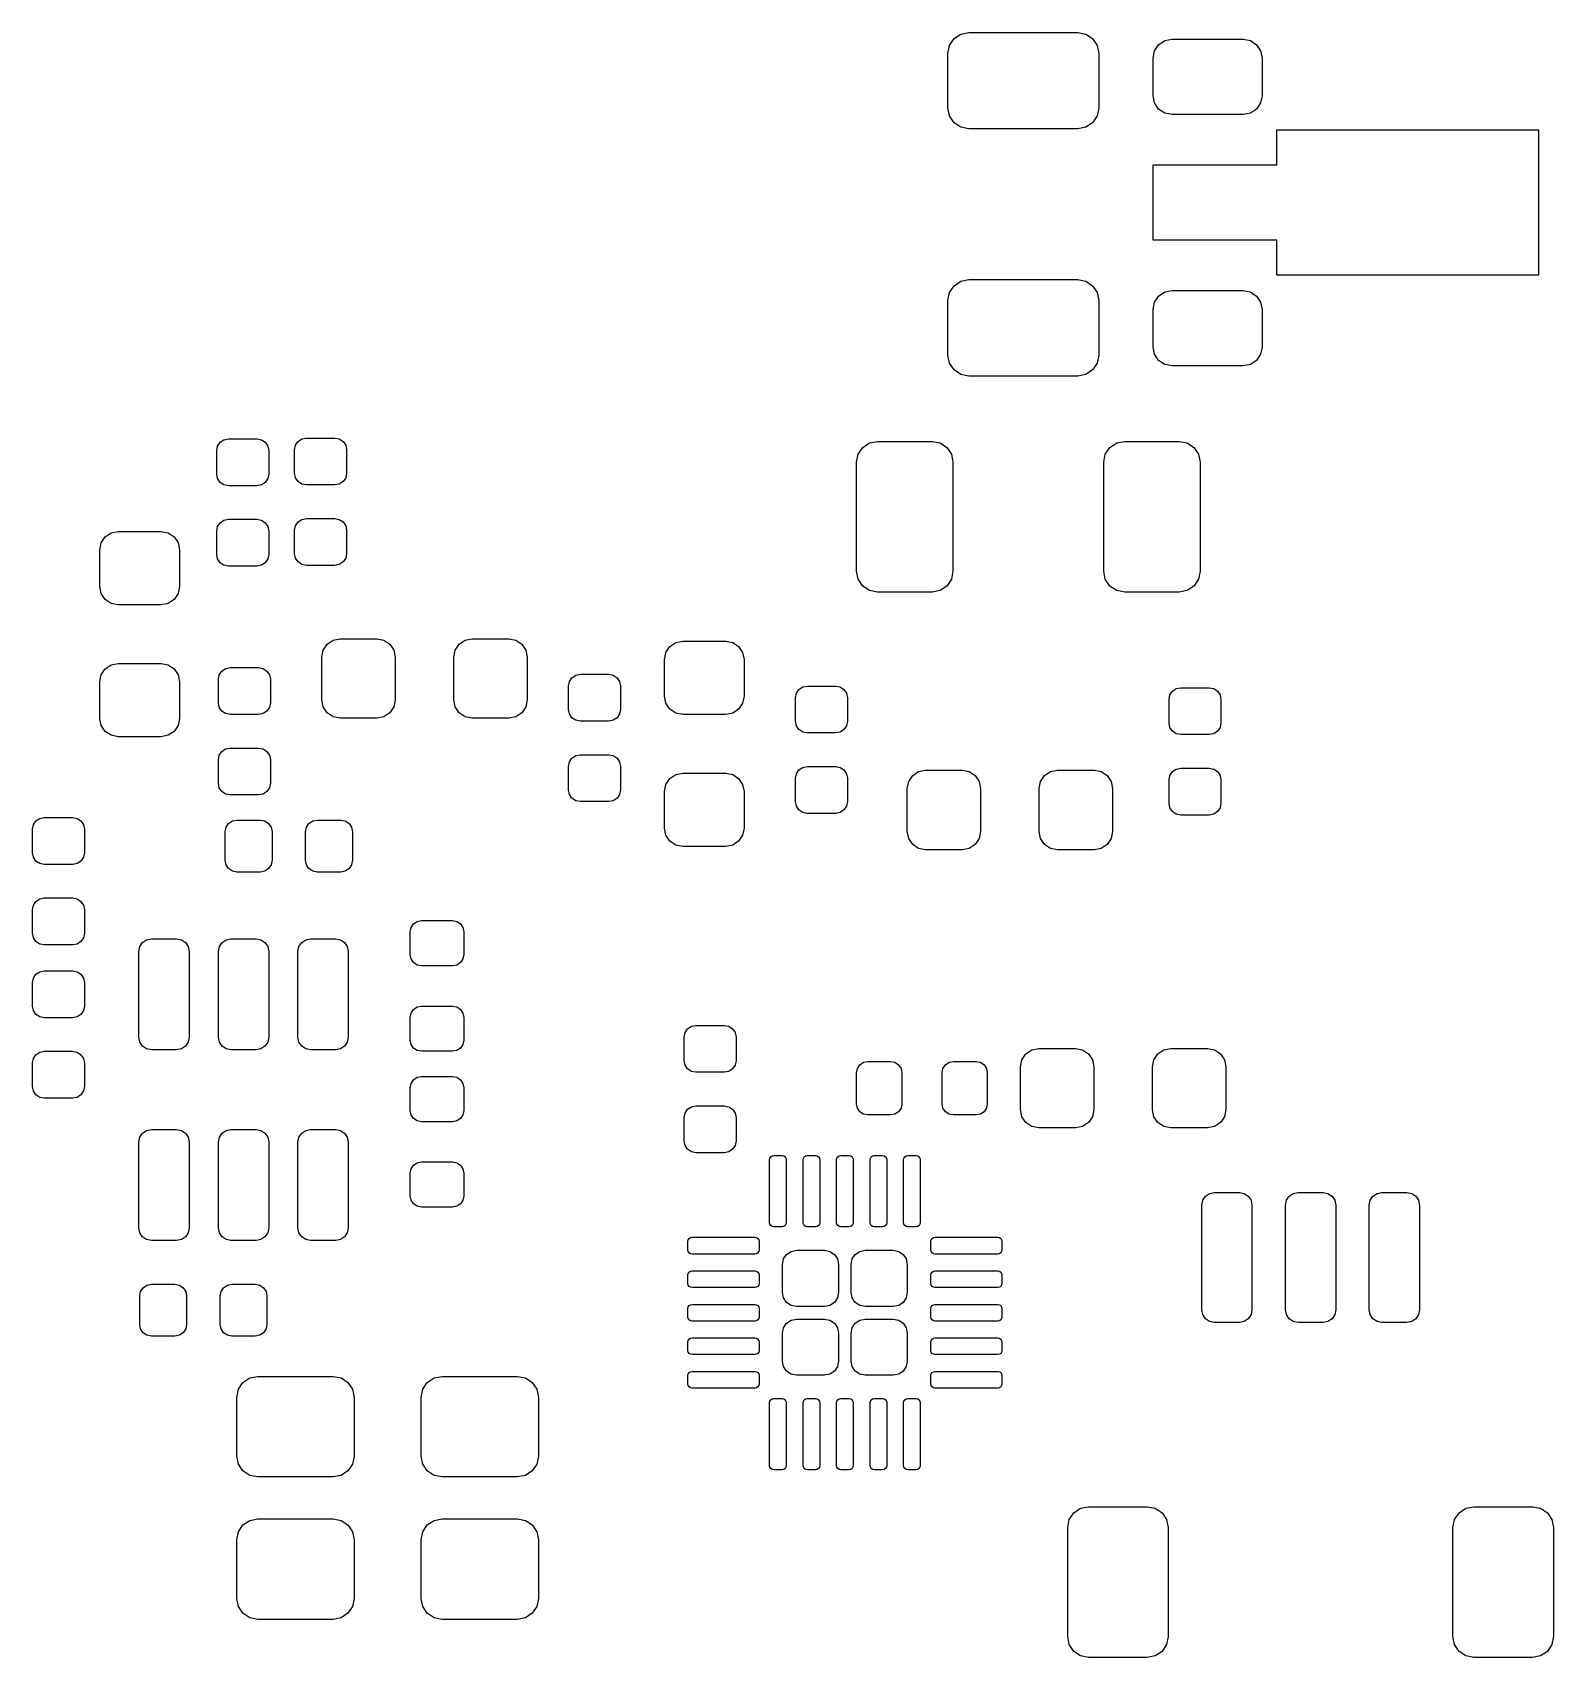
# Model space of a CAD drawing. Extents: x 5.058 to 5.773, y -4.026 to -3.263.
import ezdxf

# ---------------------------------------------------------------- set-up
doc = ezdxf.new("R2010")
doc.units = 0
doc.header["$MEASUREMENT"] = 0
doc.layers.add('BLACK', color=7, linetype='CONTINUOUS')

msp = doc.modelspace()

# ---------------------------------------------------------------- linework, layer by layer
at = {"layer": 'BLACK', "linetype": 'CONTINUOUS'}
for p, q in [((5.48933, -3.26867), (5.49147, -3.26548)), ((5.49147, -3.26548), (5.49466, -3.26335)), ((5.49466, -3.26335), (5.49843, -3.2626)), ((5.49843, -3.2626), (5.54961, -3.2626)), ((5.54961, -3.2626), (5.55337, -3.26335)), ((5.55337, -3.26335), (5.55657, -3.26548)), ((5.55657, -3.26548), (5.5587, -3.26867)), ((5.58763, -3.26834), (5.59051, -3.26642)), ((5.59051, -3.26642), (5.5939, -3.26575)), ((5.5939, -3.26575), (5.62736, -3.26575)), ((5.62736, -3.26575), (5.63075, -3.26642)), ((5.63075, -3.26642), (5.63363, -3.26834)), ((5.48858, -3.27244), (5.48933, -3.26867)), ((5.48858, -3.29803), (5.48858, -3.27244)), ((5.5587, -3.26867), (5.55945, -3.27244)), ((5.55945, -3.27244), (5.55945, -3.29803)), ((5.58504, -3.27461), (5.58571, -3.27122)), ((5.58504, -3.29232), (5.58504, -3.27461)), ((5.58571, -3.27122), (5.58763, -3.26834)), ((5.63363, -3.26834), (5.63555, -3.27122)), ((5.63555, -3.27122), (5.63622, -3.27461)), ((5.63622, -3.27461), (5.63622, -3.29232)), ((5.48933, -3.3018), (5.48858, -3.29803)), ((5.55945, -3.29803), (5.5587, -3.3018)), ((5.58571, -3.29571), (5.58504, -3.29232)), ((5.58763, -3.29859), (5.58571, -3.29571)), ((5.59051, -3.30051), (5.58763, -3.29859)), ((5.63363, -3.29859), (5.63075, -3.30051)), ((5.63555, -3.29571), (5.63363, -3.29859)), ((5.63622, -3.29232), (5.63555, -3.29571)), ((5.49147, -3.30499), (5.48933, -3.3018)), ((5.49466, -3.30712), (5.49147, -3.30499)), ((5.55657, -3.30499), (5.55337, -3.30712)), ((5.5587, -3.3018), (5.55657, -3.30499)), ((5.5939, -3.30118), (5.59051, -3.30051)), ((5.62736, -3.30118), (5.5939, -3.30118)), ((5.63075, -3.30051), (5.62736, -3.30118)), ((5.49843, -3.30787), (5.49466, -3.30712)), ((5.54961, -3.30787), (5.49843, -3.30787)), ((5.55337, -3.30712), (5.54961, -3.30787)), ((5.64311, -3.3248), (5.64311, -3.30841)), ((5.64311, -3.30841), (5.76614, -3.30841)), ((5.76614, -3.30841), (5.76614, -3.37663)), ((5.58504, -3.36024), (5.58504, -3.3248)), ((5.58504, -3.3248), (5.64311, -3.3248)), ((5.64311, -3.36024), (5.58504, -3.36024)), ((5.64311, -3.37663), (5.64311, -3.36024)), ((5.48933, -3.38482), (5.49147, -3.38162)), ((5.49147, -3.38162), (5.49466, -3.37949)), ((5.49466, -3.37949), (5.49843, -3.37874)), ((5.49843, -3.37874), (5.54961, -3.37874)), ((5.54961, -3.37874), (5.55337, -3.37949)), ((5.55337, -3.37949), (5.55657, -3.38162)), ((5.55657, -3.38162), (5.5587, -3.38482)), ((5.76614, -3.37663), (5.64311, -3.37663)), ((5.48858, -3.38858), (5.48933, -3.38482)), ((5.48858, -3.41417), (5.48858, -3.38858)), ((5.5587, -3.38482), (5.55945, -3.38858)), ((5.55945, -3.38858), (5.55945, -3.41417)), ((5.58504, -3.39272), (5.58571, -3.38933)), ((5.58571, -3.38933), (5.58763, -3.38645)), ((5.58763, -3.38645), (5.59051, -3.38453)), ((5.59051, -3.38453), (5.5939, -3.38386)), ((5.5939, -3.38386), (5.62736, -3.38386)), ((5.62736, -3.38386), (5.63075, -3.38453)), ((5.63075, -3.38453), (5.63363, -3.38645)), ((5.63363, -3.38645), (5.63555, -3.38933)), ((5.63555, -3.38933), (5.63622, -3.39272)), ((5.58504, -3.41043), (5.58504, -3.39272)), ((5.63622, -3.39272), (5.63622, -3.41043)), ((5.58571, -3.41382), (5.58504, -3.41043)), ((5.63622, -3.41043), (5.63555, -3.41382)), ((5.48933, -3.41794), (5.48858, -3.41417)), ((5.49147, -3.42113), (5.48933, -3.41794)), ((5.5587, -3.41794), (5.55657, -3.42113)), ((5.55945, -3.41417), (5.5587, -3.41794)), ((5.58763, -3.4167), (5.58571, -3.41382)), ((5.59051, -3.41862), (5.58763, -3.4167)), ((5.5939, -3.41929), (5.59051, -3.41862)), ((5.62736, -3.41929), (5.5939, -3.41929)), ((5.63075, -3.41862), (5.62736, -3.41929)), ((5.63363, -3.4167), (5.63075, -3.41862)), ((5.63555, -3.41382), (5.63363, -3.4167)), ((5.49466, -3.42327), (5.49147, -3.42113)), ((5.49843, -3.42402), (5.49466, -3.42327)), ((5.54961, -3.42402), (5.49843, -3.42402)), ((5.55337, -3.42327), (5.54961, -3.42402)), ((5.55657, -3.42113), (5.55337, -3.42327)), ((5.14488, -3.45906), (5.1453, -3.45695)), ((5.1453, -3.45695), (5.1465, -3.45516)), ((5.1465, -3.45516), (5.14828, -3.45396)), ((5.14828, -3.45396), (5.15039, -3.45354)), ((5.15039, -3.45354), (5.16378, -3.45354)), ((5.16378, -3.45354), (5.16589, -3.45396)), ((5.16589, -3.45396), (5.16768, -3.45516)), ((5.16768, -3.45516), (5.16887, -3.45695)), ((5.16887, -3.45695), (5.16929, -3.45906)), ((5.1815, -3.45866), (5.18192, -3.45655)), ((5.1815, -3.46969), (5.1815, -3.45866)), ((5.18192, -3.45655), (5.18311, -3.45476)), ((5.18311, -3.45476), (5.1849, -3.45357)), ((5.1849, -3.45357), (5.18701, -3.45315)), ((5.18701, -3.45315), (5.20039, -3.45315)), ((5.20039, -3.45315), (5.2025, -3.45357)), ((5.2025, -3.45357), (5.20429, -3.45476)), ((5.20429, -3.45476), (5.20549, -3.45655)), ((5.20549, -3.45655), (5.20591, -3.45866)), ((5.20591, -3.45866), (5.20591, -3.46969)), ((5.44642, -3.4608), (5.44855, -3.45761)), ((5.44855, -3.45761), (5.45175, -3.45547)), ((5.45175, -3.45547), (5.45551, -3.45472)), ((5.45551, -3.45472), (5.4811, -3.45472)), ((5.4811, -3.45472), (5.48487, -3.45547)), ((5.48487, -3.45547), (5.48806, -3.45761)), ((5.48806, -3.45761), (5.4902, -3.4608)), ((5.56256, -3.4608), (5.56469, -3.45761)), ((5.56469, -3.45761), (5.56789, -3.45547)), ((5.56789, -3.45547), (5.57165, -3.45472)), ((5.57165, -3.45472), (5.59724, -3.45472)), ((5.59724, -3.45472), (5.60101, -3.45547)), ((5.60101, -3.45547), (5.6042, -3.45761)), ((5.6042, -3.45761), (5.60634, -3.4608)), ((5.14488, -3.47008), (5.14488, -3.45906)), ((5.16929, -3.45906), (5.16929, -3.47008)), ((5.44567, -3.46457), (5.44642, -3.4608)), ((5.44567, -3.51575), (5.44567, -3.46457)), ((5.4902, -3.4608), (5.49094, -3.46457)), ((5.49094, -3.46457), (5.49094, -3.51575)), ((5.56181, -3.46457), (5.56256, -3.4608)), ((5.56181, -3.51575), (5.56181, -3.46457)), ((5.60634, -3.4608), (5.60709, -3.46457)), ((5.60709, -3.46457), (5.60709, -3.51575)), ((5.1453, -3.47219), (5.14488, -3.47008)), ((5.1465, -3.47398), (5.1453, -3.47219)), ((5.14828, -3.47517), (5.1465, -3.47398)), ((5.16768, -3.47398), (5.16589, -3.47517)), ((5.16887, -3.47219), (5.16768, -3.47398)), ((5.16929, -3.47008), (5.16887, -3.47219)), ((5.18192, -3.47179), (5.1815, -3.46969)), ((5.18311, -3.47358), (5.18192, -3.47179)), ((5.1849, -3.47478), (5.18311, -3.47358)), ((5.20429, -3.47358), (5.2025, -3.47478)), ((5.20549, -3.47179), (5.20429, -3.47358)), ((5.20591, -3.46969), (5.20549, -3.47179)), ((5.15039, -3.47559), (5.14828, -3.47517)), ((5.16378, -3.47559), (5.15039, -3.47559)), ((5.16589, -3.47517), (5.16378, -3.47559)), ((5.18701, -3.4752), (5.1849, -3.47478)), ((5.20039, -3.4752), (5.18701, -3.4752)), ((5.2025, -3.47478), (5.20039, -3.4752)), ((5.09528, -3.4977), (5.09857, -3.49705)), ((5.09857, -3.49705), (5.11875, -3.49705)), ((5.11875, -3.49705), (5.12205, -3.4977)), ((5.14488, -3.49685), (5.1453, -3.49474)), ((5.14488, -3.50787), (5.14488, -3.49685)), ((5.1453, -3.49474), (5.1465, -3.49295)), ((5.1465, -3.49295), (5.14828, -3.49176)), ((5.14828, -3.49176), (5.15039, -3.49134)), ((5.15039, -3.49134), (5.16378, -3.49134)), ((5.16378, -3.49134), (5.16589, -3.49176)), ((5.16589, -3.49176), (5.16768, -3.49295)), ((5.16768, -3.49295), (5.16887, -3.49474)), ((5.16887, -3.49474), (5.16929, -3.49685)), ((5.16929, -3.49685), (5.16929, -3.50787)), ((5.1815, -3.49646), (5.18192, -3.49435)), ((5.1815, -3.50748), (5.1815, -3.49646)), ((5.18192, -3.49435), (5.18311, -3.49256)), ((5.18311, -3.49256), (5.1849, -3.49136)), ((5.1849, -3.49136), (5.18701, -3.49094)), ((5.18701, -3.49094), (5.20039, -3.49094)), ((5.20039, -3.49094), (5.2025, -3.49136)), ((5.2025, -3.49136), (5.20429, -3.49256)), ((5.20429, -3.49256), (5.20549, -3.49435)), ((5.20549, -3.49435), (5.20591, -3.49646)), ((5.20591, -3.49646), (5.20591, -3.50748)), ((5.08996, -3.50566), (5.09062, -3.50236)), ((5.09062, -3.50236), (5.09248, -3.49957)), ((5.09248, -3.49957), (5.09528, -3.4977)), ((5.12205, -3.4977), (5.12484, -3.49957)), ((5.12484, -3.49957), (5.12671, -3.50236)), ((5.12671, -3.50236), (5.12736, -3.50566)), ((5.08996, -3.52288), (5.08996, -3.50566)), ((5.12736, -3.50566), (5.12736, -3.52288)), ((5.1453, -3.50998), (5.14488, -3.50787)), ((5.1465, -3.51177), (5.1453, -3.50998)), ((5.14828, -3.51297), (5.1465, -3.51177)), ((5.16768, -3.51177), (5.16589, -3.51297)), ((5.16887, -3.50998), (5.16768, -3.51177)), ((5.16929, -3.50787), (5.16887, -3.50998)), ((5.18192, -3.50959), (5.1815, -3.50748)), ((5.18311, -3.51138), (5.18192, -3.50959)), ((5.1849, -3.51257), (5.18311, -3.51138)), ((5.20429, -3.51138), (5.2025, -3.51257)), ((5.20549, -3.50959), (5.20429, -3.51138)), ((5.20591, -3.50748), (5.20549, -3.50959)), ((5.15039, -3.51339), (5.14828, -3.51297)), ((5.16378, -3.51339), (5.15039, -3.51339)), ((5.16589, -3.51297), (5.16378, -3.51339)), ((5.18701, -3.51299), (5.1849, -3.51257)), ((5.20039, -3.51299), (5.18701, -3.51299)), ((5.2025, -3.51257), (5.20039, -3.51299)), ((5.44642, -3.51951), (5.44567, -3.51575)), ((5.44855, -3.52271), (5.44642, -3.51951)), ((5.4902, -3.51951), (5.48806, -3.52271)), ((5.49094, -3.51575), (5.4902, -3.51951)), ((5.56256, -3.51951), (5.56181, -3.51575)), ((5.56469, -3.52271), (5.56256, -3.51951)), ((5.60634, -3.51951), (5.6042, -3.52271)), ((5.60709, -3.51575), (5.60634, -3.51951)), ((5.09062, -3.52618), (5.08996, -3.52288)), ((5.09248, -3.52897), (5.09062, -3.52618)), ((5.12671, -3.52618), (5.12484, -3.52897)), ((5.12736, -3.52288), (5.12671, -3.52618)), ((5.45175, -3.52484), (5.44855, -3.52271)), ((5.45551, -3.52559), (5.45175, -3.52484)), ((5.4811, -3.52559), (5.45551, -3.52559)), ((5.48487, -3.52484), (5.4811, -3.52559)), ((5.48806, -3.52271), (5.48487, -3.52484)), ((5.56789, -3.52484), (5.56469, -3.52271)), ((5.57165, -3.52559), (5.56789, -3.52484)), ((5.59724, -3.52559), (5.57165, -3.52559)), ((5.60101, -3.52484), (5.59724, -3.52559)), ((5.6042, -3.52271), (5.60101, -3.52484)), ((5.09528, -3.53084), (5.09248, -3.52897)), ((5.09857, -3.5315), (5.09528, -3.53084)), ((5.11875, -3.5315), (5.09857, -3.5315)), ((5.12205, -3.53084), (5.11875, -3.5315)), ((5.12484, -3.52897), (5.12205, -3.53084)), ((5.19495, -3.55276), (5.19681, -3.54996)), ((5.19681, -3.54996), (5.19961, -3.5481)), ((5.19961, -3.5481), (5.2029, -3.54744)), ((5.2029, -3.54744), (5.22013, -3.54744)), ((5.22013, -3.54744), (5.22342, -3.5481)), ((5.22342, -3.5481), (5.22622, -3.54996)), ((5.22622, -3.54996), (5.22808, -3.55276)), ((5.25695, -3.55276), (5.25882, -3.54996)), ((5.25882, -3.54996), (5.26162, -3.5481)), ((5.26162, -3.5481), (5.26491, -3.54744)), ((5.26491, -3.54744), (5.28214, -3.54744)), ((5.28214, -3.54744), (5.28543, -3.5481)), ((5.28543, -3.5481), (5.28823, -3.54996)), ((5.28823, -3.54996), (5.29009, -3.55276)), ((5.35784, -3.55114), (5.36063, -3.54928)), ((5.36063, -3.54928), (5.36393, -3.54862)), ((5.36393, -3.54862), (5.3841, -3.54862)), ((5.3841, -3.54862), (5.3874, -3.54928)), ((5.3874, -3.54928), (5.39019, -3.55114)), ((5.19429, -3.55605), (5.19495, -3.55276)), ((5.19429, -3.57623), (5.19429, -3.55605)), ((5.22808, -3.55276), (5.22874, -3.55605)), ((5.22874, -3.55605), (5.22874, -3.57623)), ((5.2563, -3.55605), (5.25695, -3.55276)), ((5.2563, -3.57623), (5.2563, -3.55605)), ((5.29009, -3.55276), (5.29075, -3.55605)), ((5.29075, -3.55605), (5.29075, -3.57623)), ((5.35531, -3.55723), (5.35597, -3.55394)), ((5.35531, -3.57446), (5.35531, -3.55723)), ((5.35597, -3.55394), (5.35784, -3.55114)), ((5.39019, -3.55114), (5.39206, -3.55394)), ((5.39206, -3.55394), (5.39272, -3.55723)), ((5.39272, -3.55723), (5.39272, -3.57446)), ((5.08996, -3.56767), (5.09062, -3.56437)), ((5.09062, -3.56437), (5.09248, -3.56158)), ((5.09248, -3.56158), (5.09528, -3.55971)), ((5.09528, -3.55971), (5.09857, -3.55906)), ((5.09857, -3.55906), (5.11875, -3.55906)), ((5.11875, -3.55906), (5.12205, -3.55971)), ((5.12205, -3.55971), (5.12484, -3.56158)), ((5.12484, -3.56158), (5.12671, -3.56437)), ((5.12671, -3.56437), (5.12736, -3.56767)), ((5.14567, -3.56654), (5.14609, -3.56443)), ((5.14609, -3.56443), (5.14728, -3.56264)), ((5.14728, -3.56264), (5.14907, -3.56144)), ((5.14907, -3.56144), (5.15118, -3.56102)), ((5.15118, -3.56102), (5.16457, -3.56102)), ((5.16457, -3.56102), (5.16668, -3.56144)), ((5.16668, -3.56144), (5.16846, -3.56264)), ((5.16846, -3.56264), (5.16966, -3.56443)), ((5.16966, -3.56443), (5.17008, -3.56654)), ((5.31066, -3.56758), (5.31185, -3.56579)), ((5.31185, -3.56579), (5.31364, -3.56459)), ((5.31364, -3.56459), (5.31575, -3.56417)), ((5.31575, -3.56417), (5.32913, -3.56417)), ((5.32913, -3.56417), (5.33124, -3.56459)), ((5.33124, -3.56459), (5.33303, -3.56579)), ((5.33303, -3.56579), (5.33423, -3.56758)), ((5.08996, -3.58489), (5.08996, -3.56767)), ((5.12736, -3.56767), (5.12736, -3.58489)), ((5.14567, -3.57756), (5.14567, -3.56654)), ((5.17008, -3.56654), (5.17008, -3.57756)), ((5.31024, -3.56969), (5.31066, -3.56758)), ((5.31024, -3.58071), (5.31024, -3.56969)), ((5.33423, -3.56758), (5.33465, -3.56969)), ((5.33465, -3.56969), (5.33465, -3.58071)), ((5.41693, -3.5752), (5.41735, -3.57309)), ((5.41735, -3.57309), (5.41854, -3.5713)), ((5.41854, -3.5713), (5.42033, -3.5701)), ((5.42033, -3.5701), (5.42244, -3.56969)), ((5.42244, -3.56969), (5.43583, -3.56969)), ((5.43583, -3.56969), (5.43794, -3.5701)), ((5.43794, -3.5701), (5.43972, -3.5713)), ((5.43972, -3.5713), (5.44092, -3.57309)), ((5.44092, -3.57309), (5.44134, -3.5752)), ((5.59294, -3.57387), (5.59413, -3.57209)), ((5.59413, -3.57209), (5.59592, -3.57089)), ((5.59592, -3.57089), (5.59803, -3.57047)), ((5.59803, -3.57047), (5.61142, -3.57047)), ((5.61142, -3.57047), (5.61353, -3.57089)), ((5.61353, -3.57089), (5.61531, -3.57209)), ((5.61531, -3.57209), (5.61651, -3.57387)), ((5.14609, -3.57967), (5.14567, -3.57756)), ((5.14728, -3.58146), (5.14609, -3.57967)), ((5.16966, -3.57967), (5.16846, -3.58146)), ((5.17008, -3.57756), (5.16966, -3.57967)), ((5.19495, -3.57953), (5.19429, -3.57623)), ((5.19681, -3.58232), (5.19495, -3.57953)), ((5.22808, -3.57953), (5.22622, -3.58232)), ((5.22874, -3.57623), (5.22808, -3.57953)), ((5.25695, -3.57953), (5.2563, -3.57623)), ((5.25882, -3.58232), (5.25695, -3.57953)), ((5.29009, -3.57953), (5.28823, -3.58232)), ((5.29075, -3.57623), (5.29009, -3.57953)), ((5.31066, -3.58282), (5.31024, -3.58071)), ((5.33465, -3.58071), (5.33423, -3.58282)), ((5.35597, -3.57775), (5.35531, -3.57446)), ((5.35784, -3.58055), (5.35597, -3.57775)), ((5.36063, -3.58242), (5.35784, -3.58055)), ((5.39019, -3.58055), (5.3874, -3.58242)), ((5.39206, -3.57775), (5.39019, -3.58055)), ((5.39272, -3.57446), (5.39206, -3.57775)), ((5.41693, -3.58622), (5.41693, -3.5752)), ((5.44134, -3.5752), (5.44134, -3.58622)), ((5.59252, -3.57598), (5.59294, -3.57387)), ((5.59252, -3.58701), (5.59252, -3.57598)), ((5.61651, -3.57387), (5.61693, -3.57598)), ((5.61693, -3.57598), (5.61693, -3.58701)), ((5.09062, -3.58819), (5.08996, -3.58489)), ((5.09248, -3.59098), (5.09062, -3.58819)), ((5.12671, -3.58819), (5.12484, -3.59098)), ((5.12736, -3.58489), (5.12671, -3.58819)), ((5.14907, -3.58265), (5.14728, -3.58146)), ((5.15118, -3.58307), (5.14907, -3.58265)), ((5.16457, -3.58307), (5.15118, -3.58307)), ((5.16668, -3.58265), (5.16457, -3.58307)), ((5.16846, -3.58146), (5.16668, -3.58265)), ((5.19961, -3.58419), (5.19681, -3.58232)), ((5.2029, -3.58484), (5.19961, -3.58419)), ((5.22013, -3.58484), (5.2029, -3.58484)), ((5.22342, -3.58419), (5.22013, -3.58484)), ((5.22622, -3.58232), (5.22342, -3.58419)), ((5.26162, -3.58419), (5.25882, -3.58232)), ((5.26491, -3.58484), (5.26162, -3.58419)), ((5.28214, -3.58484), (5.26491, -3.58484)), ((5.28543, -3.58419), (5.28214, -3.58484)), ((5.28823, -3.58232), (5.28543, -3.58419)), ((5.31185, -3.58461), (5.31066, -3.58282)), ((5.31364, -3.5858), (5.31185, -3.58461)), ((5.31575, -3.58622), (5.31364, -3.5858)), ((5.32913, -3.58622), (5.31575, -3.58622)), ((5.33124, -3.5858), (5.32913, -3.58622)), ((5.33303, -3.58461), (5.33124, -3.5858)), ((5.33423, -3.58282), (5.33303, -3.58461)), ((5.36393, -3.58307), (5.36063, -3.58242)), ((5.3841, -3.58307), (5.36393, -3.58307)), ((5.3874, -3.58242), (5.3841, -3.58307)), ((5.41735, -3.58833), (5.41693, -3.58622)), ((5.41854, -3.59012), (5.41735, -3.58833)), ((5.44092, -3.58833), (5.43972, -3.59012)), ((5.44134, -3.58622), (5.44092, -3.58833)), ((5.59294, -3.58912), (5.59252, -3.58701)), ((5.61693, -3.58701), (5.61651, -3.58912)), ((5.09528, -3.59285), (5.09248, -3.59098)), ((5.09857, -3.5935), (5.09528, -3.59285)), ((5.11875, -3.5935), (5.09857, -3.5935)), ((5.12205, -3.59285), (5.11875, -3.5935)), ((5.12484, -3.59098), (5.12205, -3.59285)), ((5.42033, -3.59131), (5.41854, -3.59012)), ((5.42244, -3.59173), (5.42033, -3.59131)), ((5.43583, -3.59173), (5.42244, -3.59173)), ((5.43794, -3.59131), (5.43583, -3.59173)), ((5.43972, -3.59012), (5.43794, -3.59131)), ((5.59413, -3.59091), (5.59294, -3.58912)), ((5.59592, -3.5921), (5.59413, -3.59091)), ((5.59803, -3.59252), (5.59592, -3.5921)), ((5.61142, -3.59252), (5.59803, -3.59252)), ((5.61353, -3.5921), (5.61142, -3.59252)), ((5.61531, -3.59091), (5.61353, -3.5921)), ((5.61651, -3.58912), (5.61531, -3.59091)), ((5.14567, -3.60433), (5.14609, -3.60222)), ((5.14609, -3.60222), (5.14728, -3.60043)), ((5.14728, -3.60043), (5.14907, -3.59924)), ((5.14907, -3.59924), (5.15118, -3.59882)), ((5.15118, -3.59882), (5.16457, -3.59882)), ((5.16457, -3.59882), (5.16668, -3.59924)), ((5.16668, -3.59924), (5.16846, -3.60043)), ((5.16846, -3.60043), (5.16966, -3.60222)), ((5.16966, -3.60222), (5.17008, -3.60433)), ((5.31066, -3.60537), (5.31185, -3.60358)), ((5.31185, -3.60358), (5.31364, -3.60239)), ((5.31364, -3.60239), (5.31575, -3.60197)), ((5.31575, -3.60197), (5.32913, -3.60197)), ((5.32913, -3.60197), (5.33124, -3.60239)), ((5.33124, -3.60239), (5.33303, -3.60358)), ((5.33303, -3.60358), (5.33423, -3.60537)), ((5.14567, -3.61535), (5.14567, -3.60433)), ((5.17008, -3.60433), (5.17008, -3.61535)), ((5.31024, -3.60748), (5.31066, -3.60537)), ((5.31024, -3.6185), (5.31024, -3.60748)), ((5.33423, -3.60537), (5.33465, -3.60748)), ((5.33465, -3.60748), (5.33465, -3.6185)), ((5.35784, -3.61315), (5.36063, -3.61129)), ((5.36063, -3.61129), (5.36393, -3.61063)), ((5.36393, -3.61063), (5.3841, -3.61063)), ((5.3841, -3.61063), (5.3874, -3.61129)), ((5.3874, -3.61129), (5.39019, -3.61315)), ((5.41693, -3.61299), (5.41735, -3.61088)), ((5.41735, -3.61088), (5.41854, -3.60909)), ((5.41854, -3.60909), (5.42033, -3.6079)), ((5.42033, -3.6079), (5.42244, -3.60748)), ((5.42244, -3.60748), (5.43583, -3.60748)), ((5.43583, -3.60748), (5.43794, -3.6079)), ((5.43794, -3.6079), (5.43972, -3.60909)), ((5.43972, -3.60909), (5.44092, -3.61088)), ((5.44092, -3.61088), (5.44134, -3.61299)), ((5.47201, -3.61177), (5.4748, -3.60991)), ((5.4748, -3.60991), (5.4781, -3.60925)), ((5.4781, -3.60925), (5.49532, -3.60925)), ((5.49532, -3.60925), (5.49862, -3.60991)), ((5.49862, -3.60991), (5.50141, -3.61177)), ((5.53402, -3.61177), (5.53681, -3.60991)), ((5.53681, -3.60991), (5.54011, -3.60925)), ((5.54011, -3.60925), (5.55733, -3.60925)), ((5.55733, -3.60925), (5.56063, -3.60991)), ((5.56063, -3.60991), (5.56342, -3.61177)), ((5.59252, -3.61378), (5.59294, -3.61167)), ((5.59294, -3.61167), (5.59413, -3.60988)), ((5.59413, -3.60988), (5.59592, -3.60869)), ((5.59592, -3.60869), (5.59803, -3.60827)), ((5.59803, -3.60827), (5.61142, -3.60827)), ((5.61142, -3.60827), (5.61353, -3.60869)), ((5.61353, -3.60869), (5.61531, -3.60988)), ((5.61531, -3.60988), (5.61651, -3.61167)), ((5.61651, -3.61167), (5.61693, -3.61378)), ((5.14609, -3.61746), (5.14567, -3.61535)), ((5.14728, -3.61925), (5.14609, -3.61746)), ((5.14907, -3.62045), (5.14728, -3.61925)), ((5.16846, -3.61925), (5.16668, -3.62045)), ((5.16966, -3.61746), (5.16846, -3.61925)), ((5.17008, -3.61535), (5.16966, -3.61746)), ((5.31066, -3.62061), (5.31024, -3.6185)), ((5.33465, -3.6185), (5.33423, -3.62061)), ((5.35531, -3.61924), (5.35597, -3.61595)), ((5.35531, -3.63647), (5.35531, -3.61924)), ((5.35597, -3.61595), (5.35784, -3.61315)), ((5.39019, -3.61315), (5.39206, -3.61595)), ((5.39206, -3.61595), (5.39272, -3.61924)), ((5.39272, -3.61924), (5.39272, -3.63647)), ((5.41693, -3.62402), (5.41693, -3.61299)), ((5.44134, -3.61299), (5.44134, -3.62402)), ((5.46949, -3.61786), (5.47014, -3.61457)), ((5.46949, -3.63804), (5.46949, -3.61786)), ((5.47014, -3.61457), (5.47201, -3.61177)), ((5.50141, -3.61177), (5.50328, -3.61457)), ((5.50328, -3.61457), (5.50394, -3.61786)), ((5.50394, -3.61786), (5.50394, -3.63804)), ((5.5315, -3.61786), (5.53215, -3.61457)), ((5.5315, -3.63804), (5.5315, -3.61786)), ((5.53215, -3.61457), (5.53402, -3.61177)), ((5.56342, -3.61177), (5.56529, -3.61457)), ((5.56529, -3.61457), (5.56594, -3.61786)), ((5.56594, -3.61786), (5.56594, -3.63804)), ((5.59252, -3.6248), (5.59252, -3.61378)), ((5.61693, -3.61378), (5.61693, -3.6248)), ((5.15118, -3.62087), (5.14907, -3.62045)), ((5.16457, -3.62087), (5.15118, -3.62087)), ((5.16668, -3.62045), (5.16457, -3.62087)), ((5.31185, -3.6224), (5.31066, -3.62061)), ((5.31364, -3.6236), (5.31185, -3.6224)), ((5.31575, -3.62402), (5.31364, -3.6236)), ((5.32913, -3.62402), (5.31575, -3.62402)), ((5.33124, -3.6236), (5.32913, -3.62402)), ((5.33303, -3.6224), (5.33124, -3.6236)), ((5.33423, -3.62061), (5.33303, -3.6224)), ((5.41735, -3.62613), (5.41693, -3.62402)), ((5.41854, -3.62791), (5.41735, -3.62613)), ((5.44092, -3.62613), (5.43972, -3.62791)), ((5.44134, -3.62402), (5.44092, -3.62613)), ((5.59294, -3.62691), (5.59252, -3.6248)), ((5.59413, -3.6287), (5.59294, -3.62691)), ((5.61651, -3.62691), (5.61531, -3.6287)), ((5.61693, -3.6248), (5.61651, -3.62691)), ((5.05869, -3.6349), (5.05988, -3.63311)), ((5.05988, -3.63311), (5.06167, -3.63192)), ((5.06167, -3.63192), (5.06378, -3.6315)), ((5.06378, -3.6315), (5.07717, -3.6315)), ((5.07717, -3.6315), (5.07927, -3.63192)), ((5.07927, -3.63192), (5.08106, -3.63311)), ((5.08106, -3.63311), (5.08226, -3.6349)), ((5.14924, -3.63608), (5.15043, -3.63429)), ((5.15043, -3.63429), (5.15222, -3.6331)), ((5.15222, -3.6331), (5.15433, -3.63268)), ((5.15433, -3.63268), (5.16535, -3.63268)), ((5.16535, -3.63268), (5.16746, -3.6331)), ((5.16746, -3.6331), (5.16925, -3.63429)), ((5.16925, -3.63429), (5.17045, -3.63608)), ((5.18703, -3.63608), (5.18823, -3.63429)), ((5.18823, -3.63429), (5.19002, -3.6331)), ((5.19002, -3.6331), (5.19213, -3.63268)), ((5.19213, -3.63268), (5.20315, -3.63268)), ((5.20315, -3.63268), (5.20526, -3.6331)), ((5.20526, -3.6331), (5.20705, -3.63429)), ((5.20705, -3.63429), (5.20824, -3.63608)), ((5.42033, -3.62911), (5.41854, -3.62791)), ((5.42244, -3.62953), (5.42033, -3.62911)), ((5.43583, -3.62953), (5.42244, -3.62953)), ((5.43794, -3.62911), (5.43583, -3.62953)), ((5.43972, -3.62791), (5.43794, -3.62911)), ((5.59592, -3.6299), (5.59413, -3.6287)), ((5.59803, -3.63031), (5.59592, -3.6299)), ((5.61142, -3.63031), (5.59803, -3.63031)), ((5.61353, -3.6299), (5.61142, -3.63031)), ((5.61531, -3.6287), (5.61353, -3.6299)), ((5.05827, -3.63701), (5.05869, -3.6349)), ((5.05827, -3.64803), (5.05827, -3.63701)), ((5.08226, -3.6349), (5.08268, -3.63701)), ((5.08268, -3.63701), (5.08268, -3.64803)), ((5.14882, -3.63819), (5.14924, -3.63608)), ((5.14882, -3.65157), (5.14882, -3.63819)), ((5.17045, -3.63608), (5.17087, -3.63819)), ((5.17087, -3.63819), (5.17087, -3.65157)), ((5.18661, -3.63819), (5.18703, -3.63608)), ((5.18661, -3.65157), (5.18661, -3.63819)), ((5.20824, -3.63608), (5.20866, -3.63819)), ((5.20866, -3.63819), (5.20866, -3.65157)), ((5.35597, -3.63976), (5.35531, -3.63647)), ((5.35784, -3.64256), (5.35597, -3.63976)), ((5.39206, -3.63976), (5.39019, -3.64256)), ((5.39272, -3.63647), (5.39206, -3.63976)), ((5.47014, -3.64134), (5.46949, -3.63804)), ((5.47201, -3.64413), (5.47014, -3.64134)), ((5.50328, -3.64134), (5.50141, -3.64413)), ((5.50394, -3.63804), (5.50328, -3.64134)), ((5.53215, -3.64134), (5.5315, -3.63804)), ((5.53402, -3.64413), (5.53215, -3.64134)), ((5.56529, -3.64134), (5.56342, -3.64413)), ((5.56594, -3.63804), (5.56529, -3.64134)), ((5.05869, -3.65014), (5.05827, -3.64803)), ((5.08268, -3.64803), (5.08226, -3.65014)), ((5.36063, -3.64442), (5.35784, -3.64256)), ((5.36393, -3.64508), (5.36063, -3.64442)), ((5.3841, -3.64508), (5.36393, -3.64508)), ((5.3874, -3.64442), (5.3841, -3.64508)), ((5.39019, -3.64256), (5.3874, -3.64442)), ((5.4748, -3.646), (5.47201, -3.64413)), ((5.4781, -3.64665), (5.4748, -3.646)), ((5.49532, -3.64665), (5.4781, -3.64665)), ((5.49862, -3.646), (5.49532, -3.64665)), ((5.50141, -3.64413), (5.49862, -3.646)), ((5.53681, -3.646), (5.53402, -3.64413)), ((5.54011, -3.64665), (5.53681, -3.646)), ((5.55733, -3.64665), (5.54011, -3.64665)), ((5.56063, -3.646), (5.55733, -3.64665)), ((5.56342, -3.64413), (5.56063, -3.646)), ((5.05988, -3.65193), (5.05869, -3.65014)), ((5.06167, -3.65312), (5.05988, -3.65193)), ((5.06378, -3.65354), (5.06167, -3.65312)), ((5.07717, -3.65354), (5.06378, -3.65354)), ((5.07927, -3.65312), (5.07717, -3.65354)), ((5.08106, -3.65193), (5.07927, -3.65312)), ((5.08226, -3.65014), (5.08106, -3.65193)), ((5.14924, -3.65368), (5.14882, -3.65157)), ((5.15043, -3.65547), (5.14924, -3.65368)), ((5.15222, -3.65667), (5.15043, -3.65547)), ((5.15433, -3.65709), (5.15222, -3.65667)), ((5.16535, -3.65709), (5.15433, -3.65709)), ((5.16746, -3.65667), (5.16535, -3.65709)), ((5.16925, -3.65547), (5.16746, -3.65667)), ((5.17045, -3.65368), (5.16925, -3.65547)), ((5.17087, -3.65157), (5.17045, -3.65368)), ((5.18703, -3.65368), (5.18661, -3.65157)), ((5.18823, -3.65547), (5.18703, -3.65368)), ((5.19002, -3.65667), (5.18823, -3.65547)), ((5.19213, -3.65709), (5.19002, -3.65667)), ((5.20315, -3.65709), (5.19213, -3.65709)), ((5.20526, -3.65667), (5.20315, -3.65709)), ((5.20705, -3.65547), (5.20526, -3.65667)), ((5.20824, -3.65368), (5.20705, -3.65547)), ((5.20866, -3.65157), (5.20824, -3.65368)), ((5.05827, -3.6748), (5.05869, -3.67269)), ((5.05869, -3.67269), (5.05988, -3.67091)), ((5.05988, -3.67091), (5.06167, -3.66971)), ((5.06167, -3.66971), (5.06378, -3.66929)), ((5.06378, -3.66929), (5.07717, -3.66929)), ((5.07717, -3.66929), (5.07927, -3.66971)), ((5.07927, -3.66971), (5.08106, -3.67091)), ((5.08106, -3.67091), (5.08226, -3.67269)), ((5.08226, -3.67269), (5.08268, -3.6748)), ((5.05827, -3.68583), (5.05827, -3.6748)), ((5.08268, -3.6748), (5.08268, -3.68583)), ((5.23738, -3.68148), (5.23911, -3.68033)), ((5.23911, -3.68033), (5.24114, -3.67992)), ((5.24114, -3.67992), (5.25571, -3.67992)), ((5.25571, -3.67992), (5.25774, -3.68033)), ((5.25774, -3.68033), (5.25947, -3.68148)), ((5.05869, -3.68794), (5.05827, -3.68583)), ((5.05988, -3.68972), (5.05869, -3.68794)), ((5.08226, -3.68794), (5.08106, -3.68972)), ((5.08268, -3.68583), (5.08226, -3.68794)), ((5.23583, -3.68524), (5.23623, -3.6832)), ((5.23583, -3.69587), (5.23583, -3.68524)), ((5.23623, -3.6832), (5.23738, -3.68148)), ((5.25947, -3.68148), (5.26062, -3.6832)), ((5.26062, -3.6832), (5.26102, -3.68524)), ((5.26102, -3.68524), (5.26102, -3.69587)), ((5.06167, -3.69092), (5.05988, -3.68972)), ((5.06378, -3.69134), (5.06167, -3.69092)), ((5.07717, -3.69134), (5.06378, -3.69134)), ((5.07927, -3.69092), (5.07717, -3.69134)), ((5.08106, -3.68972), (5.07927, -3.69092)), ((5.10827, -3.69439), (5.10872, -3.69213)), ((5.10827, -3.73474), (5.10827, -3.69439)), ((5.10872, -3.69213), (5.11, -3.69021)), ((5.11, -3.69021), (5.11191, -3.68893)), ((5.11191, -3.68893), (5.11417, -3.68848)), ((5.11417, -3.68848), (5.12598, -3.68848)), ((5.12598, -3.68848), (5.12824, -3.68893)), ((5.12824, -3.68893), (5.13016, -3.69021)), ((5.13016, -3.69021), (5.13144, -3.69213)), ((5.13144, -3.69213), (5.13189, -3.69439)), ((5.13189, -3.69439), (5.13189, -3.73474)), ((5.14567, -3.69439), (5.14612, -3.69213)), ((5.14567, -3.73474), (5.14567, -3.69439)), ((5.14612, -3.69213), (5.1474, -3.69021)), ((5.1474, -3.69021), (5.14931, -3.68893)), ((5.14931, -3.68893), (5.15157, -3.68848)), ((5.15157, -3.68848), (5.16339, -3.68848)), ((5.16339, -3.68848), (5.16565, -3.68893)), ((5.16565, -3.68893), (5.16756, -3.69021)), ((5.16756, -3.69021), (5.16884, -3.69213)), ((5.16884, -3.69213), (5.16929, -3.69439)), ((5.16929, -3.69439), (5.16929, -3.73474)), ((5.18307, -3.69439), (5.18352, -3.69213)), ((5.18307, -3.73474), (5.18307, -3.69439)), ((5.18352, -3.69213), (5.1848, -3.69021)), ((5.1848, -3.69021), (5.18672, -3.68893)), ((5.18672, -3.68893), (5.18898, -3.68848)), ((5.18898, -3.68848), (5.20079, -3.68848)), ((5.20079, -3.68848), (5.20305, -3.68893)), ((5.20305, -3.68893), (5.20496, -3.69021)), ((5.20496, -3.69021), (5.20624, -3.69213)), ((5.20624, -3.69213), (5.20669, -3.69439)), ((5.20669, -3.69439), (5.20669, -3.73474)), ((5.23623, -3.6979), (5.23583, -3.69587)), ((5.23738, -3.69962), (5.23623, -3.6979)), ((5.23911, -3.70078), (5.23738, -3.69962)), ((5.24114, -3.70118), (5.23911, -3.70078)), ((5.25571, -3.70118), (5.24114, -3.70118)), ((5.25774, -3.70078), (5.25571, -3.70118)), ((5.25947, -3.69962), (5.25774, -3.70078)), ((5.26062, -3.6979), (5.25947, -3.69962)), ((5.26102, -3.69587), (5.26062, -3.6979)), ((5.05827, -3.70906), (5.05869, -3.70695)), ((5.05827, -3.72008), (5.05827, -3.70906)), ((5.05869, -3.70695), (5.05988, -3.70516)), ((5.05988, -3.70516), (5.06167, -3.70396)), ((5.06167, -3.70396), (5.06378, -3.70354)), ((5.06378, -3.70354), (5.07717, -3.70354)), ((5.07717, -3.70354), (5.07927, -3.70396)), ((5.07927, -3.70396), (5.08106, -3.70516)), ((5.08106, -3.70516), (5.08226, -3.70695)), ((5.08226, -3.70695), (5.08268, -3.70906)), ((5.08268, -3.70906), (5.08268, -3.72008)), ((5.05869, -3.72219), (5.05827, -3.72008)), ((5.05988, -3.72398), (5.05869, -3.72219)), ((5.06167, -3.72517), (5.05988, -3.72398)), ((5.06378, -3.72559), (5.06167, -3.72517)), ((5.07717, -3.72559), (5.06378, -3.72559)), ((5.07927, -3.72517), (5.07717, -3.72559)), ((5.08106, -3.72398), (5.07927, -3.72517)), ((5.08226, -3.72219), (5.08106, -3.72398)), ((5.08268, -3.72008), (5.08226, -3.72219)), ((5.23583, -3.72539), (5.23623, -3.72336)), ((5.23583, -3.73602), (5.23583, -3.72539)), ((5.23623, -3.72336), (5.23738, -3.72164)), ((5.23738, -3.72164), (5.23911, -3.72048)), ((5.23911, -3.72048), (5.24114, -3.72008)), ((5.24114, -3.72008), (5.25571, -3.72008)), ((5.25571, -3.72008), (5.25774, -3.72048)), ((5.25774, -3.72048), (5.25947, -3.72164)), ((5.25947, -3.72164), (5.26062, -3.72336)), ((5.26062, -3.72336), (5.26102, -3.72539)), ((5.26102, -3.72539), (5.26102, -3.73602)), ((5.36457, -3.73465), (5.36499, -3.73254)), ((5.36499, -3.73254), (5.36618, -3.73075)), ((5.36618, -3.73075), (5.36797, -3.72955)), ((5.36797, -3.72955), (5.37008, -3.72913)), ((5.37008, -3.72913), (5.38346, -3.72913)), ((5.38346, -3.72913), (5.38557, -3.72955)), ((5.38557, -3.72955), (5.38736, -3.73075)), ((5.38736, -3.73075), (5.38856, -3.73254)), ((5.38856, -3.73254), (5.38898, -3.73465)), ((5.06167, -3.74176), (5.06378, -3.74134)), ((5.06378, -3.74134), (5.07717, -3.74134)), ((5.07717, -3.74134), (5.07927, -3.74176)), ((5.10872, -3.737), (5.10827, -3.73474)), ((5.11, -3.73892), (5.10872, -3.737)), ((5.11191, -3.7402), (5.11, -3.73892)), ((5.11417, -3.74065), (5.11191, -3.7402)), ((5.12598, -3.74065), (5.11417, -3.74065)), ((5.12824, -3.7402), (5.12598, -3.74065)), ((5.13016, -3.73892), (5.12824, -3.7402)), ((5.13144, -3.737), (5.13016, -3.73892)), ((5.13189, -3.73474), (5.13144, -3.737)), ((5.14612, -3.737), (5.14567, -3.73474)), ((5.1474, -3.73892), (5.14612, -3.737)), ((5.14931, -3.7402), (5.1474, -3.73892)), ((5.15157, -3.74065), (5.14931, -3.7402)), ((5.16339, -3.74065), (5.15157, -3.74065)), ((5.16565, -3.7402), (5.16339, -3.74065)), ((5.16756, -3.73892), (5.16565, -3.7402)), ((5.16884, -3.737), (5.16756, -3.73892)), ((5.16929, -3.73474), (5.16884, -3.737)), ((5.18352, -3.737), (5.18307, -3.73474)), ((5.1848, -3.73892), (5.18352, -3.737)), ((5.18672, -3.7402), (5.1848, -3.73892)), ((5.18898, -3.74065), (5.18672, -3.7402)), ((5.20079, -3.74065), (5.18898, -3.74065)), ((5.20305, -3.7402), (5.20079, -3.74065)), ((5.20496, -3.73892), (5.20305, -3.7402)), ((5.20624, -3.737), (5.20496, -3.73892)), ((5.20669, -3.73474), (5.20624, -3.737)), ((5.23623, -3.73806), (5.23583, -3.73602)), ((5.23738, -3.73978), (5.23623, -3.73806)), ((5.23911, -3.74093), (5.23738, -3.73978)), ((5.24114, -3.74134), (5.23911, -3.74093)), ((5.25571, -3.74134), (5.24114, -3.74134)), ((5.25774, -3.74093), (5.25571, -3.74134)), ((5.25947, -3.73978), (5.25774, -3.74093)), ((5.26062, -3.73806), (5.25947, -3.73978)), ((5.26102, -3.73602), (5.26062, -3.73806)), ((5.36457, -3.74567), (5.36457, -3.73465)), ((5.38898, -3.73465), (5.38898, -3.74567)), ((5.52526, -3.74248), (5.52805, -3.74062)), ((5.52805, -3.74062), (5.53135, -3.73996)), ((5.53135, -3.73996), (5.54857, -3.73996)), ((5.54857, -3.73996), (5.55187, -3.74062)), ((5.55187, -3.74062), (5.55466, -3.74248)), ((5.58727, -3.74248), (5.59006, -3.74062)), ((5.59006, -3.74062), (5.59336, -3.73996)), ((5.59336, -3.73996), (5.61058, -3.73996)), ((5.61058, -3.73996), (5.61388, -3.74062)), ((5.61388, -3.74062), (5.61667, -3.74248)), ((5.05827, -3.74685), (5.05869, -3.74474)), ((5.05827, -3.75787), (5.05827, -3.74685)), ((5.05869, -3.74474), (5.05988, -3.74295)), ((5.05988, -3.74295), (5.06167, -3.74176)), ((5.07927, -3.74176), (5.08106, -3.74295)), ((5.08106, -3.74295), (5.08226, -3.74474)), ((5.08226, -3.74474), (5.08268, -3.74685)), ((5.08268, -3.74685), (5.08268, -3.75787)), ((5.36499, -3.74778), (5.36457, -3.74567)), ((5.36618, -3.74957), (5.36499, -3.74778)), ((5.38856, -3.74778), (5.38736, -3.74957)), ((5.38898, -3.74567), (5.38856, -3.74778)), ((5.44607, -3.74934), (5.44723, -3.74762)), ((5.44723, -3.74762), (5.44895, -3.74647)), ((5.44895, -3.74647), (5.45098, -3.74606)), ((5.45098, -3.74606), (5.46161, -3.74606)), ((5.46161, -3.74606), (5.46365, -3.74647)), ((5.46365, -3.74647), (5.46537, -3.74762)), ((5.46537, -3.74762), (5.46652, -3.74934)), ((5.48623, -3.74934), (5.48738, -3.74762)), ((5.48738, -3.74762), (5.48911, -3.74647)), ((5.48911, -3.74647), (5.49114, -3.74606)), ((5.49114, -3.74606), (5.50177, -3.74606)), ((5.50177, -3.74606), (5.50381, -3.74647)), ((5.50381, -3.74647), (5.50553, -3.74762)), ((5.50553, -3.74762), (5.50668, -3.74934)), ((5.52274, -3.74857), (5.52339, -3.74528)), ((5.52274, -3.76875), (5.52274, -3.74857)), ((5.52339, -3.74528), (5.52526, -3.74248)), ((5.55466, -3.74248), (5.55653, -3.74528)), ((5.55653, -3.74528), (5.55719, -3.74857)), ((5.55719, -3.74857), (5.55719, -3.76875)), ((5.58474, -3.74857), (5.5854, -3.74528)), ((5.58474, -3.76875), (5.58474, -3.74857)), ((5.5854, -3.74528), (5.58727, -3.74248)), ((5.61667, -3.74248), (5.61854, -3.74528)), ((5.61854, -3.74528), (5.61919, -3.74857)), ((5.61919, -3.74857), (5.61919, -3.76875)), ((5.23583, -3.75846), (5.23623, -3.75643)), ((5.23623, -3.75643), (5.23738, -3.75471)), ((5.23738, -3.75471), (5.23911, -3.75355)), ((5.23911, -3.75355), (5.24114, -3.75315)), ((5.24114, -3.75315), (5.25571, -3.75315)), ((5.25571, -3.75315), (5.25774, -3.75355)), ((5.25774, -3.75355), (5.25947, -3.75471)), ((5.25947, -3.75471), (5.26062, -3.75643)), ((5.26062, -3.75643), (5.26102, -3.75846)), ((5.36797, -3.75076), (5.36618, -3.74957)), ((5.37008, -3.75118), (5.36797, -3.75076)), ((5.38346, -3.75118), (5.37008, -3.75118)), ((5.38557, -3.75076), (5.38346, -3.75118)), ((5.38736, -3.74957), (5.38557, -3.75076)), ((5.44567, -3.75138), (5.44607, -3.74934)), ((5.44567, -3.76594), (5.44567, -3.75138)), ((5.46652, -3.74934), (5.46693, -3.75138)), ((5.46693, -3.75138), (5.46693, -3.76594)), ((5.48583, -3.75138), (5.48623, -3.74934)), ((5.48583, -3.76594), (5.48583, -3.75138)), ((5.50668, -3.74934), (5.50709, -3.75138)), ((5.50709, -3.75138), (5.50709, -3.76594)), ((5.05869, -3.75998), (5.05827, -3.75787)), ((5.05988, -3.76177), (5.05869, -3.75998)), ((5.06167, -3.76297), (5.05988, -3.76177)), ((5.06378, -3.76339), (5.06167, -3.76297)), ((5.07717, -3.76339), (5.06378, -3.76339)), ((5.07927, -3.76297), (5.07717, -3.76339)), ((5.08106, -3.76177), (5.07927, -3.76297)), ((5.08226, -3.75998), (5.08106, -3.76177)), ((5.08268, -3.75787), (5.08226, -3.75998)), ((5.23583, -3.76909), (5.23583, -3.75846)), ((5.26102, -3.75846), (5.26102, -3.76909)), ((5.23623, -3.77113), (5.23583, -3.76909)), ((5.23738, -3.77285), (5.23623, -3.77113)), ((5.26062, -3.77113), (5.25947, -3.77285)), ((5.26102, -3.76909), (5.26062, -3.77113)), ((5.36457, -3.77244), (5.36499, -3.77033)), ((5.36499, -3.77033), (5.36618, -3.76854)), ((5.36618, -3.76854), (5.36797, -3.76735)), ((5.36797, -3.76735), (5.37008, -3.76693)), ((5.37008, -3.76693), (5.38346, -3.76693)), ((5.38346, -3.76693), (5.38557, -3.76735)), ((5.38557, -3.76735), (5.38736, -3.76854)), ((5.38736, -3.76854), (5.38856, -3.77033)), ((5.38856, -3.77033), (5.38898, -3.77244)), ((5.44607, -3.76798), (5.44567, -3.76594)), ((5.44723, -3.7697), (5.44607, -3.76798)), ((5.44895, -3.77086), (5.44723, -3.7697)), ((5.45098, -3.77126), (5.44895, -3.77086)), ((5.46161, -3.77126), (5.45098, -3.77126)), ((5.46365, -3.77086), (5.46161, -3.77126)), ((5.46537, -3.7697), (5.46365, -3.77086)), ((5.46652, -3.76798), (5.46537, -3.7697)), ((5.46693, -3.76594), (5.46652, -3.76798)), ((5.48623, -3.76798), (5.48583, -3.76594)), ((5.48738, -3.7697), (5.48623, -3.76798)), ((5.48911, -3.77086), (5.48738, -3.7697)), ((5.49114, -3.77126), (5.48911, -3.77086)), ((5.50177, -3.77126), (5.49114, -3.77126)), ((5.50381, -3.77086), (5.50177, -3.77126)), ((5.50553, -3.7697), (5.50381, -3.77086)), ((5.50668, -3.76798), (5.50553, -3.7697)), ((5.50709, -3.76594), (5.50668, -3.76798)), ((5.52339, -3.77205), (5.52274, -3.76875)), ((5.52526, -3.77484), (5.52339, -3.77205)), ((5.55653, -3.77205), (5.55466, -3.77484)), ((5.55719, -3.76875), (5.55653, -3.77205)), ((5.5854, -3.77205), (5.58474, -3.76875)), ((5.58727, -3.77484), (5.5854, -3.77205)), ((5.61854, -3.77205), (5.61667, -3.77484)), ((5.61919, -3.76875), (5.61854, -3.77205)), ((5.11, -3.77978), (5.11191, -3.7785)), ((5.11191, -3.7785), (5.11417, -3.77805)), ((5.11417, -3.77805), (5.12598, -3.77805)), ((5.12598, -3.77805), (5.12824, -3.7785)), ((5.12824, -3.7785), (5.13016, -3.77978)), ((5.1474, -3.77978), (5.14931, -3.7785)), ((5.14931, -3.7785), (5.15157, -3.77805)), ((5.15157, -3.77805), (5.16339, -3.77805)), ((5.16339, -3.77805), (5.16565, -3.7785)), ((5.16565, -3.7785), (5.16756, -3.77978)), ((5.1848, -3.77978), (5.18672, -3.7785)), ((5.18672, -3.7785), (5.18898, -3.77805)), ((5.18898, -3.77805), (5.20079, -3.77805)), ((5.20079, -3.77805), (5.20305, -3.7785)), ((5.20305, -3.7785), (5.20496, -3.77978)), ((5.23911, -3.774), (5.23738, -3.77285)), ((5.24114, -3.77441), (5.23911, -3.774)), ((5.25571, -3.77441), (5.24114, -3.77441)), ((5.25774, -3.774), (5.25571, -3.77441)), ((5.25947, -3.77285), (5.25774, -3.774)), ((5.36457, -3.78346), (5.36457, -3.77244)), ((5.38898, -3.77244), (5.38898, -3.78346)), ((5.52805, -3.77671), (5.52526, -3.77484)), ((5.53135, -3.77736), (5.52805, -3.77671)), ((5.54857, -3.77736), (5.53135, -3.77736)), ((5.55187, -3.77671), (5.54857, -3.77736)), ((5.55466, -3.77484), (5.55187, -3.77671)), ((5.59006, -3.77671), (5.58727, -3.77484)), ((5.59336, -3.77736), (5.59006, -3.77671)), ((5.61058, -3.77736), (5.59336, -3.77736)), ((5.61388, -3.77671), (5.61058, -3.77736)), ((5.61667, -3.77484), (5.61388, -3.77671)), ((5.10827, -3.78396), (5.10872, -3.7817)), ((5.10827, -3.82431), (5.10827, -3.78396)), ((5.10872, -3.7817), (5.11, -3.77978)), ((5.13016, -3.77978), (5.13144, -3.7817)), ((5.13144, -3.7817), (5.13189, -3.78396)), ((5.13189, -3.78396), (5.13189, -3.82431)), ((5.14567, -3.78396), (5.14612, -3.7817)), ((5.14567, -3.82431), (5.14567, -3.78396)), ((5.14612, -3.7817), (5.1474, -3.77978)), ((5.16756, -3.77978), (5.16884, -3.7817)), ((5.16884, -3.7817), (5.16929, -3.78396)), ((5.16929, -3.78396), (5.16929, -3.82431)), ((5.18307, -3.78396), (5.18352, -3.7817)), ((5.18307, -3.82431), (5.18307, -3.78396)), ((5.18352, -3.7817), (5.1848, -3.77978)), ((5.20496, -3.77978), (5.20624, -3.7817)), ((5.20624, -3.7817), (5.20669, -3.78396)), ((5.20669, -3.78396), (5.20669, -3.82431)), ((5.36499, -3.78557), (5.36457, -3.78346)), ((5.36618, -3.78736), (5.36499, -3.78557)), ((5.36797, -3.78856), (5.36618, -3.78736)), ((5.38736, -3.78736), (5.38557, -3.78856)), ((5.38856, -3.78557), (5.38736, -3.78736)), ((5.38898, -3.78346), (5.38856, -3.78557)), ((5.23623, -3.79659), (5.23738, -3.79486)), ((5.23738, -3.79486), (5.23911, -3.79371)), ((5.23911, -3.79371), (5.24114, -3.79331)), ((5.24114, -3.79331), (5.25571, -3.79331)), ((5.25571, -3.79331), (5.25774, -3.79371)), ((5.25774, -3.79371), (5.25947, -3.79486)), ((5.25947, -3.79486), (5.26062, -3.79659)), ((5.37008, -3.78898), (5.36797, -3.78856)), ((5.38346, -3.78898), (5.37008, -3.78898)), ((5.38557, -3.78856), (5.38346, -3.78898)), ((5.40472, -3.79232), (5.40487, -3.79157)), ((5.40472, -3.82185), (5.40472, -3.79232)), ((5.40487, -3.79157), (5.4053, -3.79093)), ((5.4053, -3.79093), (5.40594, -3.7905)), ((5.40594, -3.7905), (5.40669, -3.79035)), ((5.40669, -3.79035), (5.41063, -3.79035)), ((5.41063, -3.79035), (5.41138, -3.7905)), ((5.41138, -3.7905), (5.41202, -3.79093)), ((5.41202, -3.79093), (5.41245, -3.79157)), ((5.41245, -3.79157), (5.4126, -3.79232)), ((5.4126, -3.79232), (5.4126, -3.82185)), ((5.42047, -3.79232), (5.42062, -3.79157)), ((5.42047, -3.82185), (5.42047, -3.79232)), ((5.42062, -3.79157), (5.42105, -3.79093)), ((5.42105, -3.79093), (5.42169, -3.7905)), ((5.42169, -3.7905), (5.42244, -3.79035)), ((5.42244, -3.79035), (5.42638, -3.79035)), ((5.42638, -3.79035), (5.42713, -3.7905)), ((5.42713, -3.7905), (5.42777, -3.79093)), ((5.42777, -3.79093), (5.4282, -3.79157)), ((5.4282, -3.79157), (5.42835, -3.79232)), ((5.42835, -3.79232), (5.42835, -3.82185)), ((5.43622, -3.79232), (5.43637, -3.79157)), ((5.43622, -3.82185), (5.43622, -3.79232)), ((5.43637, -3.79157), (5.4368, -3.79093)), ((5.4368, -3.79093), (5.43744, -3.7905)), ((5.43744, -3.7905), (5.43819, -3.79035)), ((5.43819, -3.79035), (5.44213, -3.79035)), ((5.44213, -3.79035), (5.44288, -3.7905)), ((5.44288, -3.7905), (5.44352, -3.79093)), ((5.44352, -3.79093), (5.44394, -3.79157)), ((5.44394, -3.79157), (5.44409, -3.79232)), ((5.44409, -3.79232), (5.44409, -3.82185)), ((5.45197, -3.79232), (5.45212, -3.79157)), ((5.45197, -3.82185), (5.45197, -3.79232)), ((5.45212, -3.79157), (5.45255, -3.79093)), ((5.45255, -3.79093), (5.45318, -3.7905)), ((5.45318, -3.7905), (5.45394, -3.79035)), ((5.45394, -3.79035), (5.45787, -3.79035)), ((5.45787, -3.79035), (5.45863, -3.7905)), ((5.45863, -3.7905), (5.45927, -3.79093)), ((5.45927, -3.79093), (5.45969, -3.79157)), ((5.45969, -3.79157), (5.45984, -3.79232)), ((5.45984, -3.79232), (5.45984, -3.82185)), ((5.46772, -3.79232), (5.46787, -3.79157)), ((5.46772, -3.82185), (5.46772, -3.79232)), ((5.46787, -3.79157), (5.46829, -3.79093)), ((5.46829, -3.79093), (5.46893, -3.7905)), ((5.46893, -3.7905), (5.46969, -3.79035)), ((5.46969, -3.79035), (5.47362, -3.79035)), ((5.47362, -3.79035), (5.47438, -3.7905)), ((5.47438, -3.7905), (5.47501, -3.79093)), ((5.47501, -3.79093), (5.47544, -3.79157)), ((5.47544, -3.79157), (5.47559, -3.79232)), ((5.47559, -3.79232), (5.47559, -3.82185)), ((5.23583, -3.79862), (5.23623, -3.79659)), ((5.23583, -3.80925), (5.23583, -3.79862)), ((5.26062, -3.79659), (5.26102, -3.79862)), ((5.26102, -3.79862), (5.26102, -3.80925)), ((5.23623, -3.81129), (5.23583, -3.80925)), ((5.26102, -3.80925), (5.26062, -3.81129)), ((5.60832, -3.81132), (5.6096, -3.80941)), ((5.6096, -3.80941), (5.61152, -3.80813)), ((5.61152, -3.80813), (5.61378, -3.80768)), ((5.61378, -3.80768), (5.62559, -3.80768)), ((5.62559, -3.80768), (5.62785, -3.80813)), ((5.62785, -3.80813), (5.62977, -3.80941)), ((5.62977, -3.80941), (5.63105, -3.81132)), ((5.64769, -3.81132), (5.64897, -3.80941)), ((5.64897, -3.80941), (5.65089, -3.80813)), ((5.65089, -3.80813), (5.65315, -3.80768)), ((5.65315, -3.80768), (5.66496, -3.80768)), ((5.66496, -3.80768), (5.66722, -3.80813)), ((5.66722, -3.80813), (5.66914, -3.80941)), ((5.66914, -3.80941), (5.67042, -3.81132)), ((5.68706, -3.81132), (5.68834, -3.80941)), ((5.68834, -3.80941), (5.69026, -3.80813)), ((5.69026, -3.80813), (5.69252, -3.80768)), ((5.69252, -3.80768), (5.70433, -3.80768)), ((5.70433, -3.80768), (5.70659, -3.80813)), ((5.70659, -3.80813), (5.70851, -3.80941)), ((5.70851, -3.80941), (5.70979, -3.81132)), ((5.23738, -3.81301), (5.23623, -3.81129)), ((5.23911, -3.81416), (5.23738, -3.81301)), ((5.24114, -3.81457), (5.23911, -3.81416)), ((5.25571, -3.81457), (5.24114, -3.81457)), ((5.25774, -3.81416), (5.25571, -3.81457)), ((5.25947, -3.81301), (5.25774, -3.81416)), ((5.26062, -3.81129), (5.25947, -3.81301)), ((5.60787, -3.81358), (5.60832, -3.81132)), ((5.60787, -3.8628), (5.60787, -3.81358)), ((5.63105, -3.81132), (5.6315, -3.81358)), ((5.6315, -3.81358), (5.6315, -3.8628)), ((5.64724, -3.81358), (5.64769, -3.81132)), ((5.64724, -3.8628), (5.64724, -3.81358)), ((5.67042, -3.81132), (5.67087, -3.81358)), ((5.67087, -3.81358), (5.67087, -3.8628)), ((5.68661, -3.81358), (5.68706, -3.81132)), ((5.68661, -3.8628), (5.68661, -3.81358)), ((5.70979, -3.81132), (5.71024, -3.81358)), ((5.71024, -3.81358), (5.71024, -3.8628)), ((5.10872, -3.82657), (5.10827, -3.82431)), ((5.13189, -3.82431), (5.13144, -3.82657)), ((5.14612, -3.82657), (5.14567, -3.82431)), ((5.16929, -3.82431), (5.16884, -3.82657)), ((5.18352, -3.82657), (5.18307, -3.82431)), ((5.20669, -3.82431), (5.20624, -3.82657)), ((5.40487, -3.8226), (5.40472, -3.82185)), ((5.4053, -3.82324), (5.40487, -3.8226)), ((5.40594, -3.82367), (5.4053, -3.82324)), ((5.40669, -3.82382), (5.40594, -3.82367)), ((5.41063, -3.82382), (5.40669, -3.82382)), ((5.41138, -3.82367), (5.41063, -3.82382)), ((5.41202, -3.82324), (5.41138, -3.82367)), ((5.41245, -3.8226), (5.41202, -3.82324)), ((5.4126, -3.82185), (5.41245, -3.8226)), ((5.42062, -3.8226), (5.42047, -3.82185)), ((5.42105, -3.82324), (5.42062, -3.8226)), ((5.42169, -3.82367), (5.42105, -3.82324)), ((5.42244, -3.82382), (5.42169, -3.82367)), ((5.42638, -3.82382), (5.42244, -3.82382)), ((5.42713, -3.82367), (5.42638, -3.82382)), ((5.42777, -3.82324), (5.42713, -3.82367)), ((5.4282, -3.8226), (5.42777, -3.82324)), ((5.42835, -3.82185), (5.4282, -3.8226)), ((5.43637, -3.8226), (5.43622, -3.82185)), ((5.4368, -3.82324), (5.43637, -3.8226)), ((5.43744, -3.82367), (5.4368, -3.82324)), ((5.43819, -3.82382), (5.43744, -3.82367)), ((5.44213, -3.82382), (5.43819, -3.82382)), ((5.44288, -3.82367), (5.44213, -3.82382)), ((5.44352, -3.82324), (5.44288, -3.82367)), ((5.44394, -3.8226), (5.44352, -3.82324)), ((5.44409, -3.82185), (5.44394, -3.8226)), ((5.45212, -3.8226), (5.45197, -3.82185)), ((5.45255, -3.82324), (5.45212, -3.8226)), ((5.45318, -3.82367), (5.45255, -3.82324)), ((5.45394, -3.82382), (5.45318, -3.82367)), ((5.45787, -3.82382), (5.45394, -3.82382)), ((5.45863, -3.82367), (5.45787, -3.82382)), ((5.45927, -3.82324), (5.45863, -3.82367)), ((5.45969, -3.8226), (5.45927, -3.82324)), ((5.45984, -3.82185), (5.45969, -3.8226)), ((5.46787, -3.8226), (5.46772, -3.82185)), ((5.46829, -3.82324), (5.46787, -3.8226)), ((5.46893, -3.82367), (5.46829, -3.82324)), ((5.46969, -3.82382), (5.46893, -3.82367)), ((5.47362, -3.82382), (5.46969, -3.82382)), ((5.47438, -3.82367), (5.47362, -3.82382)), ((5.47501, -3.82324), (5.47438, -3.82367)), ((5.47544, -3.8226), (5.47501, -3.82324)), ((5.47559, -3.82185), (5.47544, -3.8226)), ((5.11, -3.82849), (5.10872, -3.82657)), ((5.11191, -3.82977), (5.11, -3.82849)), ((5.11417, -3.83022), (5.11191, -3.82977)), ((5.12598, -3.83022), (5.11417, -3.83022)), ((5.12824, -3.82977), (5.12598, -3.83022)), ((5.13016, -3.82849), (5.12824, -3.82977)), ((5.13144, -3.82657), (5.13016, -3.82849)), ((5.1474, -3.82849), (5.14612, -3.82657)), ((5.14931, -3.82977), (5.1474, -3.82849)), ((5.15157, -3.83022), (5.14931, -3.82977)), ((5.16339, -3.83022), (5.15157, -3.83022)), ((5.16565, -3.82977), (5.16339, -3.83022)), ((5.16756, -3.82849), (5.16565, -3.82977)), ((5.16884, -3.82657), (5.16756, -3.82849)), ((5.1848, -3.82849), (5.18352, -3.82657)), ((5.18672, -3.82977), (5.1848, -3.82849)), ((5.18898, -3.83022), (5.18672, -3.82977)), ((5.20079, -3.83022), (5.18898, -3.83022)), ((5.20305, -3.82977), (5.20079, -3.83022)), ((5.20496, -3.82849), (5.20305, -3.82977)), ((5.20624, -3.82657), (5.20496, -3.82849)), ((5.36634, -3.83071), (5.36649, -3.82996)), ((5.36634, -3.83465), (5.36634, -3.83071)), ((5.36649, -3.82996), (5.36692, -3.82932)), ((5.36692, -3.82932), (5.36755, -3.82889)), ((5.36755, -3.82889), (5.36831, -3.82874)), ((5.36831, -3.82874), (5.39783, -3.82874)), ((5.39783, -3.82874), (5.39859, -3.82889)), ((5.39859, -3.82889), (5.39923, -3.82932)), ((5.39923, -3.82932), (5.39965, -3.82996)), ((5.39965, -3.82996), (5.3998, -3.83071)), ((5.3998, -3.83071), (5.3998, -3.83465)), ((5.48051, -3.83071), (5.48066, -3.82996)), ((5.48051, -3.83465), (5.48051, -3.83071)), ((5.48066, -3.82996), (5.48109, -3.82932)), ((5.48109, -3.82932), (5.48173, -3.82889)), ((5.48173, -3.82889), (5.48248, -3.82874)), ((5.48248, -3.82874), (5.51201, -3.82874)), ((5.51201, -3.82874), (5.51276, -3.82889)), ((5.51276, -3.82889), (5.5134, -3.82932)), ((5.5134, -3.82932), (5.51383, -3.82996)), ((5.51383, -3.82996), (5.51398, -3.83071)), ((5.51398, -3.83071), (5.51398, -3.83465)), ((5.36649, -3.8354), (5.36634, -3.83465)), ((5.36692, -3.83604), (5.36649, -3.8354)), ((5.36755, -3.83646), (5.36692, -3.83604)), ((5.36831, -3.83661), (5.36755, -3.83646)), ((5.39783, -3.83661), (5.36831, -3.83661)), ((5.39859, -3.83646), (5.39783, -3.83661)), ((5.39923, -3.83604), (5.39859, -3.83646)), ((5.39965, -3.8354), (5.39923, -3.83604)), ((5.3998, -3.83465), (5.39965, -3.8354)), ((5.41083, -3.84144), (5.41133, -3.83891)), ((5.41133, -3.83891), (5.41276, -3.83677)), ((5.41276, -3.83677), (5.4149, -3.83534)), ((5.4149, -3.83534), (5.41742, -3.83484)), ((5.41742, -3.83484), (5.43061, -3.83484)), ((5.43061, -3.83484), (5.43313, -3.83534)), ((5.43313, -3.83534), (5.43527, -3.83677)), ((5.43527, -3.83677), (5.4367, -3.83891)), ((5.4367, -3.83891), (5.4372, -3.84144)), ((5.44311, -3.84144), (5.44361, -3.83891)), ((5.44361, -3.83891), (5.44504, -3.83677)), ((5.44504, -3.83677), (5.44718, -3.83534)), ((5.44718, -3.83534), (5.4497, -3.83484)), ((5.4497, -3.83484), (5.46289, -3.83484)), ((5.46289, -3.83484), (5.46542, -3.83534)), ((5.46542, -3.83534), (5.46756, -3.83677)), ((5.46756, -3.83677), (5.46899, -3.83891)), ((5.46899, -3.83891), (5.46949, -3.84144)), ((5.48066, -3.8354), (5.48051, -3.83465)), ((5.48109, -3.83604), (5.48066, -3.8354)), ((5.48173, -3.83646), (5.48109, -3.83604)), ((5.48248, -3.83661), (5.48173, -3.83646)), ((5.51201, -3.83661), (5.48248, -3.83661)), ((5.51276, -3.83646), (5.51201, -3.83661)), ((5.5134, -3.83604), (5.51276, -3.83646)), ((5.51383, -3.8354), (5.5134, -3.83604)), ((5.51398, -3.83465), (5.51383, -3.8354)), ((5.36634, -3.84646), (5.36649, -3.8457)), ((5.36634, -3.85039), (5.36634, -3.84646)), ((5.36649, -3.8457), (5.36692, -3.84506)), ((5.36692, -3.84506), (5.36755, -3.84464)), ((5.36755, -3.84464), (5.36831, -3.84449)), ((5.36831, -3.84449), (5.39783, -3.84449)), ((5.39783, -3.84449), (5.39859, -3.84464)), ((5.39859, -3.84464), (5.39923, -3.84506)), ((5.39923, -3.84506), (5.39965, -3.8457)), ((5.39965, -3.8457), (5.3998, -3.84646)), ((5.3998, -3.84646), (5.3998, -3.85039)), ((5.41083, -3.85463), (5.41083, -3.84144)), ((5.4372, -3.84144), (5.4372, -3.85463)), ((5.44311, -3.85463), (5.44311, -3.84144)), ((5.46949, -3.84144), (5.46949, -3.85463)), ((5.48051, -3.84646), (5.48066, -3.8457)), ((5.48051, -3.85039), (5.48051, -3.84646)), ((5.48066, -3.8457), (5.48109, -3.84506)), ((5.48109, -3.84506), (5.48173, -3.84464)), ((5.48173, -3.84464), (5.48248, -3.84449)), ((5.48248, -3.84449), (5.51201, -3.84449)), ((5.51201, -3.84449), (5.51276, -3.84464)), ((5.51276, -3.84464), (5.5134, -3.84506)), ((5.5134, -3.84506), (5.51383, -3.8457)), ((5.51383, -3.8457), (5.51398, -3.84646)), ((5.51398, -3.84646), (5.51398, -3.85039)), ((5.10866, -3.8563), (5.10908, -3.85419)), ((5.10908, -3.85419), (5.11028, -3.8524)), ((5.11028, -3.8524), (5.11206, -3.85121)), ((5.11206, -3.85121), (5.11417, -3.85079)), ((5.11417, -3.85079), (5.1252, -3.85079)), ((5.1252, -3.85079), (5.12731, -3.85121)), ((5.12731, -3.85121), (5.12909, -3.8524)), ((5.12909, -3.8524), (5.13029, -3.85419)), ((5.13029, -3.85419), (5.13071, -3.8563)), ((5.14646, -3.8563), (5.14688, -3.85419)), ((5.14688, -3.85419), (5.14807, -3.8524)), ((5.14807, -3.8524), (5.14986, -3.85121)), ((5.14986, -3.85121), (5.15197, -3.85079)), ((5.15197, -3.85079), (5.16299, -3.85079)), ((5.16299, -3.85079), (5.1651, -3.85121)), ((5.1651, -3.85121), (5.16689, -3.8524)), ((5.16689, -3.8524), (5.16808, -3.85419)), ((5.16808, -3.85419), (5.1685, -3.8563)), ((5.36649, -3.85115), (5.36634, -3.85039)), ((5.36692, -3.85179), (5.36649, -3.85115)), ((5.36755, -3.85221), (5.36692, -3.85179)), ((5.36831, -3.85236), (5.36755, -3.85221)), ((5.39783, -3.85236), (5.36831, -3.85236)), ((5.39859, -3.85221), (5.39783, -3.85236)), ((5.39923, -3.85179), (5.39859, -3.85221)), ((5.39965, -3.85115), (5.39923, -3.85179)), ((5.3998, -3.85039), (5.39965, -3.85115)), ((5.41133, -3.85715), (5.41083, -3.85463)), ((5.4372, -3.85463), (5.4367, -3.85715)), ((5.44361, -3.85715), (5.44311, -3.85463)), ((5.46949, -3.85463), (5.46899, -3.85715)), ((5.48066, -3.85115), (5.48051, -3.85039)), ((5.48109, -3.85179), (5.48066, -3.85115)), ((5.48173, -3.85221), (5.48109, -3.85179)), ((5.48248, -3.85236), (5.48173, -3.85221)), ((5.51201, -3.85236), (5.48248, -3.85236)), ((5.51276, -3.85221), (5.51201, -3.85236)), ((5.5134, -3.85179), (5.51276, -3.85221)), ((5.51383, -3.85115), (5.5134, -3.85179)), ((5.51398, -3.85039), (5.51383, -3.85115)), ((5.10866, -3.86969), (5.10866, -3.8563)), ((5.13071, -3.8563), (5.13071, -3.86969)), ((5.14646, -3.86969), (5.14646, -3.8563)), ((5.1685, -3.8563), (5.1685, -3.86969)), ((5.36634, -3.8622), (5.36649, -3.86145)), ((5.36634, -3.86614), (5.36634, -3.8622)), ((5.36649, -3.86145), (5.36692, -3.86081)), ((5.36692, -3.86081), (5.36755, -3.86039)), ((5.36755, -3.86039), (5.36831, -3.86024)), ((5.36831, -3.86024), (5.39783, -3.86024)), ((5.39783, -3.86024), (5.39859, -3.86039)), ((5.39859, -3.86039), (5.39923, -3.86081)), ((5.39923, -3.86081), (5.39965, -3.86145)), ((5.39965, -3.86145), (5.3998, -3.8622)), ((5.3998, -3.8622), (5.3998, -3.86614)), ((5.41276, -3.85929), (5.41133, -3.85715)), ((5.4149, -3.86072), (5.41276, -3.85929)), ((5.41742, -3.86122), (5.4149, -3.86072)), ((5.43061, -3.86122), (5.41742, -3.86122)), ((5.43313, -3.86072), (5.43061, -3.86122)), ((5.43527, -3.85929), (5.43313, -3.86072)), ((5.4367, -3.85715), (5.43527, -3.85929)), ((5.44504, -3.85929), (5.44361, -3.85715)), ((5.44718, -3.86072), (5.44504, -3.85929)), ((5.4497, -3.86122), (5.44718, -3.86072)), ((5.46289, -3.86122), (5.4497, -3.86122)), ((5.46542, -3.86072), (5.46289, -3.86122)), ((5.46756, -3.85929), (5.46542, -3.86072)), ((5.46899, -3.85715), (5.46756, -3.85929)), ((5.48051, -3.8622), (5.48066, -3.86145)), ((5.48051, -3.86614), (5.48051, -3.8622)), ((5.48066, -3.86145), (5.48109, -3.86081)), ((5.48109, -3.86081), (5.48173, -3.86039)), ((5.48173, -3.86039), (5.48248, -3.86024)), ((5.48248, -3.86024), (5.51201, -3.86024)), ((5.51201, -3.86024), (5.51276, -3.86039)), ((5.51276, -3.86039), (5.5134, -3.86081)), ((5.5134, -3.86081), (5.51383, -3.86145)), ((5.51383, -3.86145), (5.51398, -3.8622)), ((5.51398, -3.8622), (5.51398, -3.86614)), ((5.60832, -3.86506), (5.60787, -3.8628)), ((5.6315, -3.8628), (5.63105, -3.86506)), ((5.64769, -3.86506), (5.64724, -3.8628)), ((5.67087, -3.8628), (5.67042, -3.86506)), ((5.68706, -3.86506), (5.68661, -3.8628)), ((5.71024, -3.8628), (5.70979, -3.86506)), ((5.10908, -3.87179), (5.10866, -3.86969)), ((5.13071, -3.86969), (5.13029, -3.87179)), ((5.14688, -3.87179), (5.14646, -3.86969)), ((5.1685, -3.86969), (5.16808, -3.87179)), ((5.36649, -3.8669), (5.36634, -3.86614)), ((5.36692, -3.86753), (5.36649, -3.8669)), ((5.36755, -3.86796), (5.36692, -3.86753)), ((5.36831, -3.86811), (5.36755, -3.86796)), ((5.39783, -3.86811), (5.36831, -3.86811)), ((5.39859, -3.86796), (5.39783, -3.86811)), ((5.39923, -3.86753), (5.39859, -3.86796)), ((5.39965, -3.8669), (5.39923, -3.86753)), ((5.3998, -3.86614), (5.39965, -3.8669)), ((5.41083, -3.87372), (5.41133, -3.8712)), ((5.41133, -3.8712), (5.41276, -3.86906)), ((5.41276, -3.86906), (5.4149, -3.86763)), ((5.4149, -3.86763), (5.41742, -3.86713)), ((5.41742, -3.86713), (5.43061, -3.86713)), ((5.43061, -3.86713), (5.43313, -3.86763)), ((5.43313, -3.86763), (5.43527, -3.86906)), ((5.43527, -3.86906), (5.4367, -3.8712)), ((5.4367, -3.8712), (5.4372, -3.87372)), ((5.44311, -3.87372), (5.44361, -3.8712)), ((5.44361, -3.8712), (5.44504, -3.86906)), ((5.44504, -3.86906), (5.44718, -3.86763)), ((5.44718, -3.86763), (5.4497, -3.86713)), ((5.4497, -3.86713), (5.46289, -3.86713)), ((5.46289, -3.86713), (5.46542, -3.86763)), ((5.46542, -3.86763), (5.46756, -3.86906)), ((5.46756, -3.86906), (5.46899, -3.8712)), ((5.46899, -3.8712), (5.46949, -3.87372)), ((5.48066, -3.8669), (5.48051, -3.86614)), ((5.48109, -3.86753), (5.48066, -3.8669)), ((5.48173, -3.86796), (5.48109, -3.86753)), ((5.48248, -3.86811), (5.48173, -3.86796)), ((5.51201, -3.86811), (5.48248, -3.86811)), ((5.51276, -3.86796), (5.51201, -3.86811)), ((5.5134, -3.86753), (5.51276, -3.86796)), ((5.51383, -3.8669), (5.5134, -3.86753)), ((5.51398, -3.86614), (5.51383, -3.8669)), ((5.6096, -3.86697), (5.60832, -3.86506)), ((5.61152, -3.86825), (5.6096, -3.86697)), ((5.61378, -3.8687), (5.61152, -3.86825)), ((5.62559, -3.8687), (5.61378, -3.8687)), ((5.62785, -3.86825), (5.62559, -3.8687)), ((5.62977, -3.86697), (5.62785, -3.86825)), ((5.63105, -3.86506), (5.62977, -3.86697)), ((5.64897, -3.86697), (5.64769, -3.86506)), ((5.65089, -3.86825), (5.64897, -3.86697)), ((5.65315, -3.8687), (5.65089, -3.86825)), ((5.66496, -3.8687), (5.65315, -3.8687)), ((5.66722, -3.86825), (5.66496, -3.8687)), ((5.66914, -3.86697), (5.66722, -3.86825)), ((5.67042, -3.86506), (5.66914, -3.86697)), ((5.68834, -3.86697), (5.68706, -3.86506)), ((5.69026, -3.86825), (5.68834, -3.86697)), ((5.69252, -3.8687), (5.69026, -3.86825)), ((5.70433, -3.8687), (5.69252, -3.8687)), ((5.70659, -3.86825), (5.70433, -3.8687)), ((5.70851, -3.86697), (5.70659, -3.86825)), ((5.70979, -3.86506), (5.70851, -3.86697)), ((5.11028, -3.87358), (5.10908, -3.87179)), ((5.11206, -3.87478), (5.11028, -3.87358)), ((5.11417, -3.8752), (5.11206, -3.87478)), ((5.1252, -3.8752), (5.11417, -3.8752)), ((5.12731, -3.87478), (5.1252, -3.8752)), ((5.12909, -3.87358), (5.12731, -3.87478)), ((5.13029, -3.87179), (5.12909, -3.87358)), ((5.14807, -3.87358), (5.14688, -3.87179)), ((5.14986, -3.87478), (5.14807, -3.87358)), ((5.15197, -3.8752), (5.14986, -3.87478)), ((5.16299, -3.8752), (5.15197, -3.8752)), ((5.1651, -3.87478), (5.16299, -3.8752)), ((5.16689, -3.87358), (5.1651, -3.87478)), ((5.16808, -3.87179), (5.16689, -3.87358)), ((5.36634, -3.87795), (5.36649, -3.8772)), ((5.36634, -3.88189), (5.36634, -3.87795)), ((5.36649, -3.8772), (5.36692, -3.87656)), ((5.36692, -3.87656), (5.36755, -3.87613)), ((5.36755, -3.87613), (5.36831, -3.87598)), ((5.36831, -3.87598), (5.39783, -3.87598)), ((5.39783, -3.87598), (5.39859, -3.87613)), ((5.39859, -3.87613), (5.39923, -3.87656)), ((5.39923, -3.87656), (5.39965, -3.8772)), ((5.39965, -3.8772), (5.3998, -3.87795)), ((5.3998, -3.87795), (5.3998, -3.88189)), ((5.41083, -3.88691), (5.41083, -3.87372)), ((5.4372, -3.87372), (5.4372, -3.88691)), ((5.44311, -3.88691), (5.44311, -3.87372)), ((5.46949, -3.87372), (5.46949, -3.88691)), ((5.48051, -3.87795), (5.48066, -3.8772)), ((5.48051, -3.88189), (5.48051, -3.87795)), ((5.48066, -3.8772), (5.48109, -3.87656)), ((5.48109, -3.87656), (5.48173, -3.87613)), ((5.48173, -3.87613), (5.48248, -3.87598)), ((5.48248, -3.87598), (5.51201, -3.87598)), ((5.51201, -3.87598), (5.51276, -3.87613)), ((5.51276, -3.87613), (5.5134, -3.87656)), ((5.5134, -3.87656), (5.51383, -3.8772)), ((5.51383, -3.8772), (5.51398, -3.87795)), ((5.51398, -3.87795), (5.51398, -3.88189)), ((5.36649, -3.88264), (5.36634, -3.88189)), ((5.36692, -3.88328), (5.36649, -3.88264)), ((5.36755, -3.88371), (5.36692, -3.88328)), ((5.36831, -3.88386), (5.36755, -3.88371)), ((5.39783, -3.88386), (5.36831, -3.88386)), ((5.39859, -3.88371), (5.39783, -3.88386)), ((5.39923, -3.88328), (5.39859, -3.88371)), ((5.39965, -3.88264), (5.39923, -3.88328)), ((5.3998, -3.88189), (5.39965, -3.88264)), ((5.48066, -3.88264), (5.48051, -3.88189)), ((5.48109, -3.88328), (5.48066, -3.88264)), ((5.48173, -3.88371), (5.48109, -3.88328)), ((5.48248, -3.88386), (5.48173, -3.88371)), ((5.51201, -3.88386), (5.48248, -3.88386)), ((5.51276, -3.88371), (5.51201, -3.88386)), ((5.5134, -3.88328), (5.51276, -3.88371)), ((5.51383, -3.88264), (5.5134, -3.88328)), ((5.51398, -3.88189), (5.51383, -3.88264)), ((5.16041, -3.89484), (5.16417, -3.89409)), ((5.16417, -3.89409), (5.19961, -3.89409)), ((5.19961, -3.89409), (5.20337, -3.89484)), ((5.24702, -3.89484), (5.25079, -3.89409)), ((5.25079, -3.89409), (5.28622, -3.89409)), ((5.28622, -3.89409), (5.28999, -3.89484)), ((5.36634, -3.8937), (5.36649, -3.89295)), ((5.36634, -3.89764), (5.36634, -3.8937)), ((5.36649, -3.89295), (5.36692, -3.89231)), ((5.36692, -3.89231), (5.36755, -3.89188)), ((5.36755, -3.89188), (5.36831, -3.89173)), ((5.36831, -3.89173), (5.39783, -3.89173)), ((5.39783, -3.89173), (5.39859, -3.89188)), ((5.39859, -3.89188), (5.39923, -3.89231)), ((5.39923, -3.89231), (5.39965, -3.89295)), ((5.39965, -3.89295), (5.3998, -3.8937)), ((5.3998, -3.8937), (5.3998, -3.89764)), ((5.41133, -3.88943), (5.41083, -3.88691)), ((5.41276, -3.89157), (5.41133, -3.88943)), ((5.4149, -3.893), (5.41276, -3.89157)), ((5.41742, -3.8935), (5.4149, -3.893)), ((5.43061, -3.8935), (5.41742, -3.8935)), ((5.43313, -3.893), (5.43061, -3.8935)), ((5.43527, -3.89157), (5.43313, -3.893)), ((5.4367, -3.88943), (5.43527, -3.89157)), ((5.4372, -3.88691), (5.4367, -3.88943)), ((5.44361, -3.88943), (5.44311, -3.88691)), ((5.44504, -3.89157), (5.44361, -3.88943)), ((5.44718, -3.893), (5.44504, -3.89157)), ((5.4497, -3.8935), (5.44718, -3.893)), ((5.46289, -3.8935), (5.4497, -3.8935)), ((5.46542, -3.893), (5.46289, -3.8935)), ((5.46756, -3.89157), (5.46542, -3.893)), ((5.46899, -3.88943), (5.46756, -3.89157)), ((5.46949, -3.88691), (5.46899, -3.88943)), ((5.48051, -3.8937), (5.48066, -3.89295)), ((5.48051, -3.89764), (5.48051, -3.8937)), ((5.48066, -3.89295), (5.48109, -3.89231)), ((5.48109, -3.89231), (5.48173, -3.89188)), ((5.48173, -3.89188), (5.48248, -3.89173)), ((5.48248, -3.89173), (5.51201, -3.89173)), ((5.51201, -3.89173), (5.51276, -3.89188)), ((5.51276, -3.89188), (5.5134, -3.89231)), ((5.5134, -3.89231), (5.51383, -3.89295)), ((5.51383, -3.89295), (5.51398, -3.8937)), ((5.51398, -3.8937), (5.51398, -3.89764)), ((5.15433, -3.90394), (5.15508, -3.90017)), ((5.15508, -3.90017), (5.15721, -3.89698)), ((5.15721, -3.89698), (5.16041, -3.89484)), ((5.20337, -3.89484), (5.20657, -3.89698)), ((5.20657, -3.89698), (5.2087, -3.90017)), ((5.2087, -3.90017), (5.20945, -3.90394)), ((5.24094, -3.90394), (5.24169, -3.90017)), ((5.24169, -3.90017), (5.24383, -3.89698)), ((5.24383, -3.89698), (5.24702, -3.89484)), ((5.28999, -3.89484), (5.29318, -3.89698)), ((5.29318, -3.89698), (5.29531, -3.90017)), ((5.29531, -3.90017), (5.29606, -3.90394)), ((5.36649, -3.89839), (5.36634, -3.89764)), ((5.36692, -3.89903), (5.36649, -3.89839)), ((5.36755, -3.89946), (5.36692, -3.89903)), ((5.36831, -3.89961), (5.36755, -3.89946)), ((5.39783, -3.89961), (5.36831, -3.89961)), ((5.39859, -3.89946), (5.39783, -3.89961)), ((5.39923, -3.89903), (5.39859, -3.89946)), ((5.39965, -3.89839), (5.39923, -3.89903)), ((5.3998, -3.89764), (5.39965, -3.89839)), ((5.48066, -3.89839), (5.48051, -3.89764)), ((5.48109, -3.89903), (5.48066, -3.89839)), ((5.48173, -3.89946), (5.48109, -3.89903)), ((5.48248, -3.89961), (5.48173, -3.89946)), ((5.51201, -3.89961), (5.48248, -3.89961)), ((5.51276, -3.89946), (5.51201, -3.89961)), ((5.5134, -3.89903), (5.51276, -3.89946)), ((5.51383, -3.89839), (5.5134, -3.89903)), ((5.51398, -3.89764), (5.51383, -3.89839)), ((5.15433, -3.9315), (5.15433, -3.90394)), ((5.20945, -3.90394), (5.20945, -3.9315)), ((5.24094, -3.9315), (5.24094, -3.90394)), ((5.29606, -3.90394), (5.29606, -3.9315)), ((5.40472, -3.9065), (5.40487, -3.90574)), ((5.40472, -3.93602), (5.40472, -3.9065)), ((5.40487, -3.90574), (5.4053, -3.9051)), ((5.4053, -3.9051), (5.40594, -3.90468)), ((5.40594, -3.90468), (5.40669, -3.90453)), ((5.40669, -3.90453), (5.41063, -3.90453)), ((5.41063, -3.90453), (5.41138, -3.90468)), ((5.41138, -3.90468), (5.41202, -3.9051)), ((5.41202, -3.9051), (5.41245, -3.90574)), ((5.41245, -3.90574), (5.4126, -3.9065)), ((5.4126, -3.9065), (5.4126, -3.93602)), ((5.42047, -3.9065), (5.42062, -3.90574)), ((5.42047, -3.93602), (5.42047, -3.9065)), ((5.42062, -3.90574), (5.42105, -3.9051)), ((5.42105, -3.9051), (5.42169, -3.90468)), ((5.42169, -3.90468), (5.42244, -3.90453)), ((5.42244, -3.90453), (5.42638, -3.90453)), ((5.42638, -3.90453), (5.42713, -3.90468)), ((5.42713, -3.90468), (5.42777, -3.9051)), ((5.42777, -3.9051), (5.4282, -3.90574)), ((5.4282, -3.90574), (5.42835, -3.9065)), ((5.42835, -3.9065), (5.42835, -3.93602)), ((5.43622, -3.9065), (5.43637, -3.90574)), ((5.43622, -3.93602), (5.43622, -3.9065)), ((5.43637, -3.90574), (5.4368, -3.9051)), ((5.4368, -3.9051), (5.43744, -3.90468)), ((5.43744, -3.90468), (5.43819, -3.90453)), ((5.43819, -3.90453), (5.44213, -3.90453)), ((5.44213, -3.90453), (5.44288, -3.90468)), ((5.44288, -3.90468), (5.44352, -3.9051)), ((5.44352, -3.9051), (5.44394, -3.90574)), ((5.44394, -3.90574), (5.44409, -3.9065)), ((5.44409, -3.9065), (5.44409, -3.93602)), ((5.45197, -3.9065), (5.45212, -3.90574)), ((5.45197, -3.93602), (5.45197, -3.9065)), ((5.45212, -3.90574), (5.45255, -3.9051)), ((5.45255, -3.9051), (5.45318, -3.90468)), ((5.45318, -3.90468), (5.45394, -3.90453)), ((5.45394, -3.90453), (5.45787, -3.90453)), ((5.45787, -3.90453), (5.45863, -3.90468)), ((5.45863, -3.90468), (5.45927, -3.9051)), ((5.45927, -3.9051), (5.45969, -3.90574)), ((5.45969, -3.90574), (5.45984, -3.9065)), ((5.45984, -3.9065), (5.45984, -3.93602)), ((5.46772, -3.9065), (5.46787, -3.90574)), ((5.46772, -3.93602), (5.46772, -3.9065)), ((5.46787, -3.90574), (5.46829, -3.9051)), ((5.46829, -3.9051), (5.46893, -3.90468)), ((5.46893, -3.90468), (5.46969, -3.90453)), ((5.46969, -3.90453), (5.47362, -3.90453)), ((5.47362, -3.90453), (5.47438, -3.90468)), ((5.47438, -3.90468), (5.47501, -3.9051)), ((5.47501, -3.9051), (5.47544, -3.90574)), ((5.47544, -3.90574), (5.47559, -3.9065)), ((5.47559, -3.9065), (5.47559, -3.93602)), ((5.15508, -3.93526), (5.15433, -3.9315)), ((5.20945, -3.9315), (5.2087, -3.93526)), ((5.24169, -3.93526), (5.24094, -3.9315)), ((5.29606, -3.9315), (5.29531, -3.93526)), ((5.15721, -3.93846), (5.15508, -3.93526)), ((5.16041, -3.94059), (5.15721, -3.93846)), ((5.20657, -3.93846), (5.20337, -3.94059)), ((5.2087, -3.93526), (5.20657, -3.93846)), ((5.24383, -3.93846), (5.24169, -3.93526)), ((5.24702, -3.94059), (5.24383, -3.93846)), ((5.29318, -3.93846), (5.28999, -3.94059)), ((5.29531, -3.93526), (5.29318, -3.93846)), ((5.40487, -3.93678), (5.40472, -3.93602)), ((5.4053, -3.93742), (5.40487, -3.93678)), ((5.40594, -3.93784), (5.4053, -3.93742)), ((5.40669, -3.93799), (5.40594, -3.93784)), ((5.41063, -3.93799), (5.40669, -3.93799)), ((5.41138, -3.93784), (5.41063, -3.93799)), ((5.41202, -3.93742), (5.41138, -3.93784)), ((5.41245, -3.93678), (5.41202, -3.93742)), ((5.4126, -3.93602), (5.41245, -3.93678)), ((5.42062, -3.93678), (5.42047, -3.93602)), ((5.42105, -3.93742), (5.42062, -3.93678)), ((5.42169, -3.93784), (5.42105, -3.93742)), ((5.42244, -3.93799), (5.42169, -3.93784)), ((5.42638, -3.93799), (5.42244, -3.93799)), ((5.42713, -3.93784), (5.42638, -3.93799)), ((5.42777, -3.93742), (5.42713, -3.93784)), ((5.4282, -3.93678), (5.42777, -3.93742)), ((5.42835, -3.93602), (5.4282, -3.93678)), ((5.43637, -3.93678), (5.43622, -3.93602)), ((5.4368, -3.93742), (5.43637, -3.93678)), ((5.43744, -3.93784), (5.4368, -3.93742)), ((5.43819, -3.93799), (5.43744, -3.93784)), ((5.44213, -3.93799), (5.43819, -3.93799)), ((5.44288, -3.93784), (5.44213, -3.93799)), ((5.44352, -3.93742), (5.44288, -3.93784)), ((5.44394, -3.93678), (5.44352, -3.93742)), ((5.44409, -3.93602), (5.44394, -3.93678)), ((5.45212, -3.93678), (5.45197, -3.93602)), ((5.45255, -3.93742), (5.45212, -3.93678)), ((5.45318, -3.93784), (5.45255, -3.93742)), ((5.45394, -3.93799), (5.45318, -3.93784)), ((5.45787, -3.93799), (5.45394, -3.93799)), ((5.45863, -3.93784), (5.45787, -3.93799)), ((5.45927, -3.93742), (5.45863, -3.93784)), ((5.45969, -3.93678), (5.45927, -3.93742)), ((5.45984, -3.93602), (5.45969, -3.93678)), ((5.46787, -3.93678), (5.46772, -3.93602)), ((5.46829, -3.93742), (5.46787, -3.93678)), ((5.46893, -3.93784), (5.46829, -3.93742)), ((5.46969, -3.93799), (5.46893, -3.93784)), ((5.47362, -3.93799), (5.46969, -3.93799)), ((5.47438, -3.93784), (5.47362, -3.93799)), ((5.47501, -3.93742), (5.47438, -3.93784)), ((5.47544, -3.93678), (5.47501, -3.93742)), ((5.47559, -3.93602), (5.47544, -3.93678)), ((5.16417, -3.94134), (5.16041, -3.94059)), ((5.19961, -3.94134), (5.16417, -3.94134)), ((5.20337, -3.94059), (5.19961, -3.94134)), ((5.25079, -3.94134), (5.24702, -3.94059)), ((5.28622, -3.94134), (5.25079, -3.94134)), ((5.28999, -3.94059), (5.28622, -3.94134)), ((5.55096, -3.95606), (5.55472, -3.95531)), ((5.55472, -3.95531), (5.58228, -3.95531)), ((5.58228, -3.95531), (5.58605, -3.95606)), ((5.73206, -3.95606), (5.73583, -3.95531)), ((5.73583, -3.95531), (5.76339, -3.95531)), ((5.76339, -3.95531), (5.76715, -3.95606)), ((5.15721, -3.96391), (5.16041, -3.96177)), ((5.16041, -3.96177), (5.16417, -3.96102)), ((5.16417, -3.96102), (5.19961, -3.96102)), ((5.19961, -3.96102), (5.20337, -3.96177)), ((5.20337, -3.96177), (5.20657, -3.96391)), ((5.24383, -3.96391), (5.24702, -3.96177)), ((5.24702, -3.96177), (5.25079, -3.96102)), ((5.25079, -3.96102), (5.28622, -3.96102)), ((5.28622, -3.96102), (5.28999, -3.96177)), ((5.28999, -3.96177), (5.29318, -3.96391)), ((5.54488, -3.96516), (5.54563, -3.96139)), ((5.54563, -3.96139), (5.54776, -3.9582)), ((5.54776, -3.9582), (5.55096, -3.95606)), ((5.58605, -3.95606), (5.58924, -3.9582)), ((5.58924, -3.9582), (5.59138, -3.96139)), ((5.59138, -3.96139), (5.59213, -3.96516)), ((5.72598, -3.96516), (5.72673, -3.96139)), ((5.72673, -3.96139), (5.72887, -3.9582)), ((5.72887, -3.9582), (5.73206, -3.95606)), ((5.76715, -3.95606), (5.77035, -3.9582)), ((5.77035, -3.9582), (5.77248, -3.96139)), ((5.77248, -3.96139), (5.77323, -3.96516)), ((5.15433, -3.97087), (5.15508, -3.9671)), ((5.15508, -3.9671), (5.15721, -3.96391)), ((5.20657, -3.96391), (5.2087, -3.9671)), ((5.2087, -3.9671), (5.20945, -3.97087)), ((5.24094, -3.97087), (5.24169, -3.9671)), ((5.24169, -3.9671), (5.24383, -3.96391)), ((5.29318, -3.96391), (5.29531, -3.9671)), ((5.29531, -3.9671), (5.29606, -3.97087)), ((5.54488, -4.01634), (5.54488, -3.96516)), ((5.59213, -3.96516), (5.59213, -4.01634)), ((5.72598, -4.01634), (5.72598, -3.96516)), ((5.77323, -3.96516), (5.77323, -4.01634)), ((5.15433, -3.99843), (5.15433, -3.97087)), ((5.20945, -3.97087), (5.20945, -3.99843)), ((5.24094, -3.99843), (5.24094, -3.97087)), ((5.29606, -3.97087), (5.29606, -3.99843)), ((5.15508, -4.00219), (5.15433, -3.99843)), ((5.20945, -3.99843), (5.2087, -4.00219)), ((5.24169, -4.00219), (5.24094, -3.99843)), ((5.29606, -3.99843), (5.29531, -4.00219)), ((5.15721, -4.00538), (5.15508, -4.00219)), ((5.16041, -4.00752), (5.15721, -4.00538)), ((5.16417, -4.00827), (5.16041, -4.00752)), ((5.19961, -4.00827), (5.16417, -4.00827)), ((5.20337, -4.00752), (5.19961, -4.00827)), ((5.20657, -4.00538), (5.20337, -4.00752)), ((5.2087, -4.00219), (5.20657, -4.00538)), ((5.24383, -4.00538), (5.24169, -4.00219)), ((5.24702, -4.00752), (5.24383, -4.00538)), ((5.25079, -4.00827), (5.24702, -4.00752)), ((5.28622, -4.00827), (5.25079, -4.00827)), ((5.28999, -4.00752), (5.28622, -4.00827)), ((5.29318, -4.00538), (5.28999, -4.00752)), ((5.29531, -4.00219), (5.29318, -4.00538)), ((5.54563, -4.02011), (5.54488, -4.01634)), ((5.59213, -4.01634), (5.59138, -4.02011)), ((5.72673, -4.02011), (5.72598, -4.01634)), ((5.77323, -4.01634), (5.77248, -4.02011)), ((5.54776, -4.0233), (5.54563, -4.02011)), ((5.55096, -4.02543), (5.54776, -4.0233)), ((5.58924, -4.0233), (5.58605, -4.02543)), ((5.59138, -4.02011), (5.58924, -4.0233)), ((5.72887, -4.0233), (5.72673, -4.02011)), ((5.73206, -4.02543), (5.72887, -4.0233)), ((5.77035, -4.0233), (5.76715, -4.02543)), ((5.77248, -4.02011), (5.77035, -4.0233)), ((5.55472, -4.02618), (5.55096, -4.02543)), ((5.58228, -4.02618), (5.55472, -4.02618)), ((5.58605, -4.02543), (5.58228, -4.02618)), ((5.73583, -4.02618), (5.73206, -4.02543)), ((5.76339, -4.02618), (5.73583, -4.02618)), ((5.76715, -4.02543), (5.76339, -4.02618))]:
    msp.add_line(p, q, dxfattribs=at)

doc.saveas('drawing.dxf')
